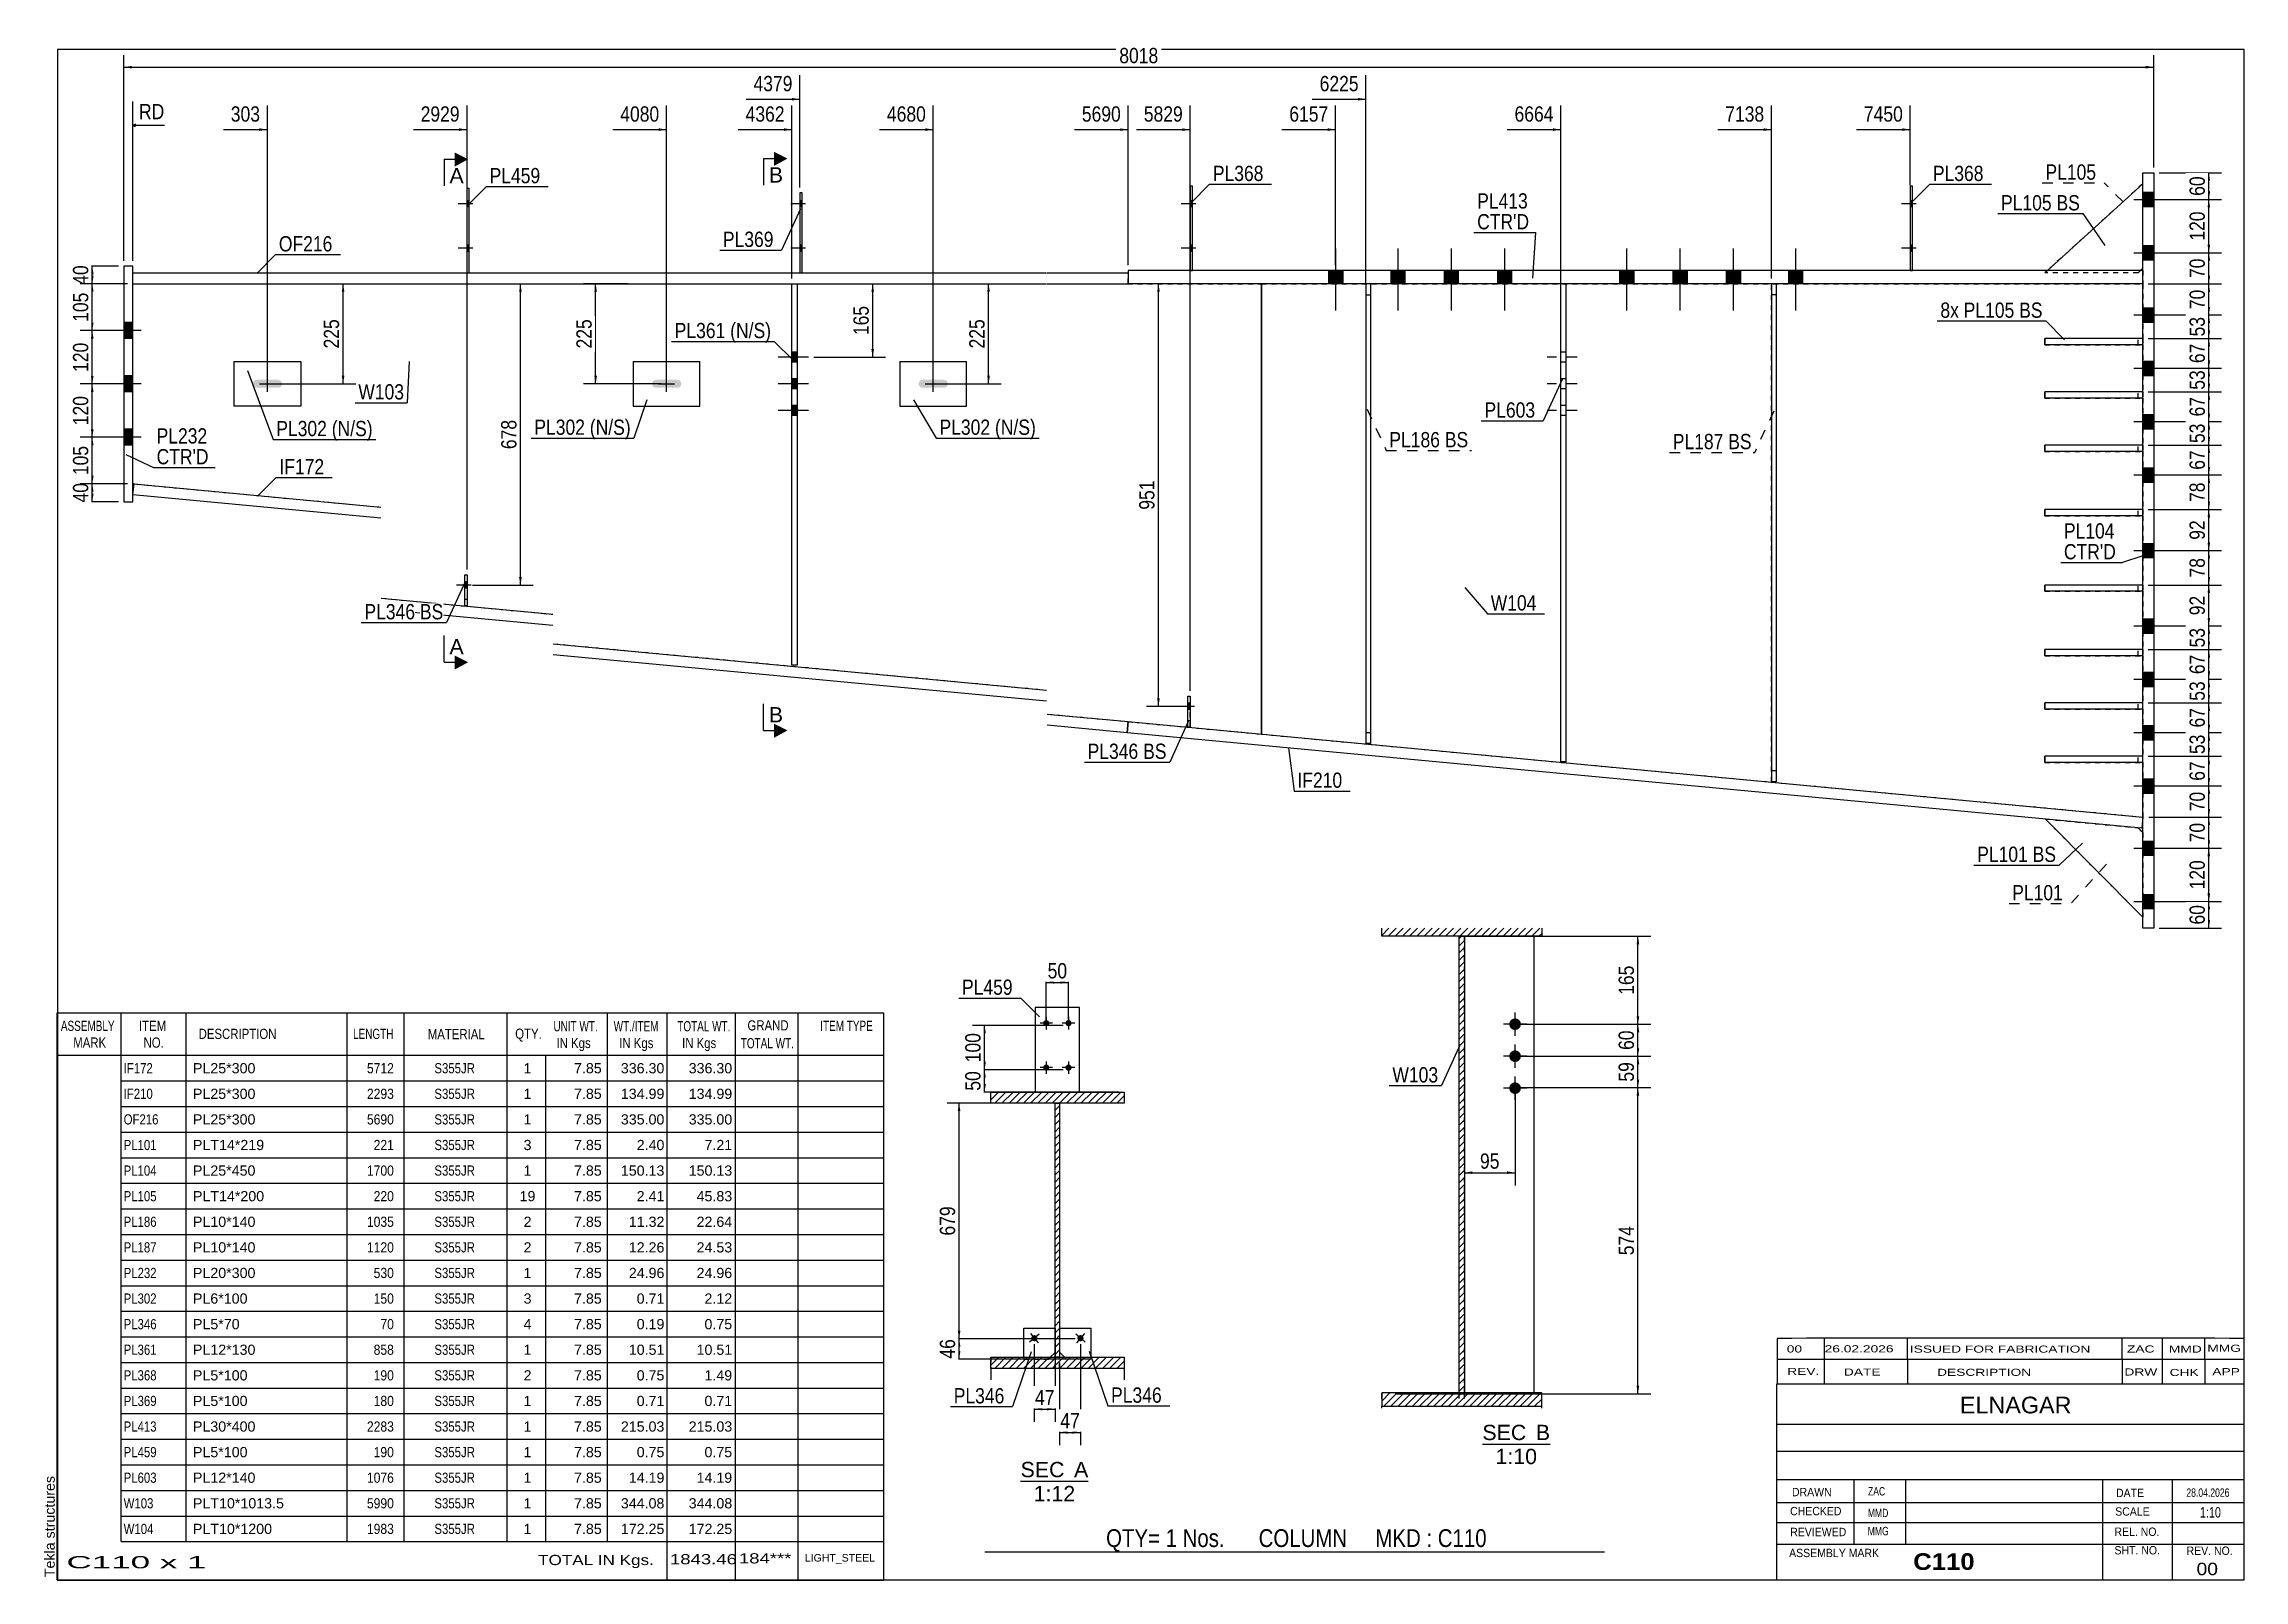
# Model space of a CAD drawing. Header units: millimetres. Extents: x -266 to 146, y -166 to 122.
import ezdxf

# ---------------------------------------------------------------- set-up
doc = ezdxf.new("R2010")
doc.units = ezdxf.units.MM
doc.linetypes.add('DXK_LINE_DOT1', pattern=[1.8814, 0.9407, -0.9407])
doc.linetypes.add('DXK_LINE_DOT2', pattern=[3.9198, 1.9599, -1.9599])
doc.styles.add('Arial', font='ARIAL.TTF', dxfattribs={"height": 0.2})
doc.styles.add('Arial Bold', font='ARIALBD.TTF', dxfattribs={"height": 0.2})
doc.styles.add('Arial Narrow', font='ARIALN.TTF', dxfattribs={"height": 0.2})

# ---------------------------------------------------------------- blocks, each defined once
blk = doc.blocks.new('Unknown-622979467-1210')
at = {"color": 5, "linetype": 'Continuous'}
for p, q in [((146.3, 120.9), (-263.7, 120.9)), ((-263.7, 120.9), (-263.7, -166.1)), ((146.3, -166.1), (146.3, 120.9)), ((-263.7, -166.1), (146.3, -166.1))]:
    blk.add_line(p, q, dxfattribs=at)
at = {"color": 174, "linetype": 'Continuous', "style": 'Arial'}
blk.add_text('Tekla structures', height=1.9102, rotation=90, dxfattribs=at).set_placement((-264.2, -165.6))
blk = doc.blocks.new('Unknown-622979467-12 - 1256')
at = {"color": 1, "linetype": 'Continuous'}
blk.add_line((-83.1, -147.6), (-70.41, -147.6), dxfattribs=at)
at = {"color": 0, "linetype": 'Continuous'}
blk.add_wipeout([(-74.88, -146.85), (-74.88, -143.85), (-83.1, -143.85), (-83.1, -146.85)], dxfattribs=at)
blk.add_wipeout([(-70.41, -146.85), (-70.41, -143.85), (-73.08, -143.85), (-73.08, -146.85)], dxfattribs=at)
blk.add_wipeout([(-72.87, -151.35), (-72.87, -148.35), (-80.65, -148.35), (-80.65, -151.35)], dxfattribs=at)
at = {"color": 136, "linetype": 'Continuous', "style": 'Arial'}
for s, height, p in [('SEC', 2.865, (-83.1, -146.85)), ('A', 2.87, (-73.08, -146.85)), ('1:12', 2.865, (-80.65, -151.35))]:
    blk.add_text(s, height=height, dxfattribs=at).set_placement(p)
blk = doc.blocks.new('Unknown-622979467-13 - 2911')
at = {"color": 1, "linetype": 'Continuous'}
blk.add_line((3.49, -140.64), (16.18, -140.64), dxfattribs=at)
at = {"color": 0, "linetype": 'Continuous'}
blk.add_wipeout([(11.71, -139.89), (11.71, -136.89), (3.49, -136.89), (3.49, -139.89)], dxfattribs=at)
blk.add_wipeout([(16.18, -139.89), (16.18, -136.89), (13.51, -136.89), (13.51, -139.89)], dxfattribs=at)
blk.add_wipeout([(13.73, -144.39), (13.73, -141.39), (5.94, -141.39), (5.94, -144.39)], dxfattribs=at)
at = {"color": 136, "linetype": 'Continuous', "style": 'Arial'}
for s, height, p in [('SEC', 2.865, (3.49, -139.89)), ('B', 2.87, (13.51, -139.89)), ('1:10', 2.865, (5.94, -144.39))]:
    blk.add_text(s, height=height, dxfattribs=at).set_placement(p)
blk = doc.blocks.new('Bolt-622979467-1858 - 1521')
at = {"color": 3, "linetype": 'DXK_LINE_DOT2'}
for p, q in [((-186.9, 21.04), (-187.32, 21.04)), ((-186.23, 20.45), (-187.32, 20.45)), ((-186.9, 19.87), (-187.32, 19.87))]:
    blk.add_line(p, q, dxfattribs=at)
blk = doc.blocks.new('Bolt-622979467-1794 - 1521')
at = {"linetype": 'Continuous'}
for points in [[(127.3, 94.12), (127.3, 91.46), (129.38, 91.46), (129.38, 94.12)], [(127.3, 94.12), (127.3, 91.46), (129.38, 91.46), (129.38, 94.12)], [(127.3, 94.12), (127.3, 91.46), (129.38, 91.46), (129.38, 94.12)], [(127.3, 94.12), (127.3, 91.46), (129.38, 91.46), (129.38, 94.12)], [(127.3, 84.12), (127.3, 81.46), (129.38, 81.46), (129.38, 84.12)], [(127.3, 84.12), (127.3, 81.46), (129.38, 81.46), (129.38, 84.12)], [(127.3, 84.12), (127.3, 81.46), (129.38, 81.46), (129.38, 84.12)], [(127.3, 84.12), (127.3, 81.46), (129.38, 81.46), (129.38, 84.12)], [(127.3, 72.46), (127.3, 69.79), (129.38, 69.79), (129.38, 72.46)], [(127.3, 72.46), (127.3, 69.79), (129.38, 69.79), (129.38, 72.46)], [(127.3, 72.46), (127.3, 69.79), (129.38, 69.79), (129.38, 72.46)], [(127.3, 72.46), (127.3, 69.79), (129.38, 69.79), (129.38, 72.46)], [(127.3, 62.46), (127.3, 59.79), (129.38, 59.79), (129.38, 62.46)], [(127.3, 62.46), (127.3, 59.79), (129.38, 59.79), (129.38, 62.46)], [(127.3, 62.46), (127.3, 59.79), (129.38, 59.79), (129.38, 62.46)], [(127.3, 62.46), (127.3, 59.79), (129.38, 59.79), (129.38, 62.46)], [(127.3, 52.46), (127.3, 49.79), (129.38, 49.79), (129.38, 52.46)], [(127.3, 52.46), (127.3, 49.79), (129.38, 49.79), (129.38, 52.46)], [(127.3, 52.46), (127.3, 49.79), (129.38, 49.79), (129.38, 52.46)], [(127.3, 52.46), (127.3, 49.79), (129.38, 49.79), (129.38, 52.46)], [(127.3, 42.46), (127.3, 39.79), (129.38, 39.79), (129.38, 42.46)], [(127.3, 42.46), (127.3, 39.79), (129.38, 39.79), (129.38, 42.46)], [(127.3, 42.46), (127.3, 39.79), (129.38, 39.79), (129.38, 42.46)], [(127.3, 42.46), (127.3, 39.79), (129.38, 39.79), (129.38, 42.46)], [(127.3, 28.29), (127.3, 25.62), (129.38, 25.62), (129.38, 28.29)], [(127.3, 28.29), (127.3, 25.62), (129.38, 25.62), (129.38, 28.29)], [(127.3, 28.29), (127.3, 25.62), (129.38, 25.62), (129.38, 28.29)], [(127.3, 28.29), (127.3, 25.62), (129.38, 25.62), (129.38, 28.29)], [(127.3, 14.12), (127.3, 11.46), (129.38, 11.46), (129.38, 14.12)], [(127.3, 14.12), (127.3, 11.46), (129.38, 11.46), (129.38, 14.12)], [(127.3, 14.12), (127.3, 11.46), (129.38, 11.46), (129.38, 14.12)], [(127.3, 14.12), (127.3, 11.46), (129.38, 11.46), (129.38, 14.12)], [(127.3, 4.12), (127.3, 1.46), (129.38, 1.46), (129.38, 4.12)], [(127.3, 4.12), (127.3, 1.46), (129.38, 1.46), (129.38, 4.12)], [(127.3, 4.12), (127.3, 1.46), (129.38, 1.46), (129.38, 4.12)], [(127.3, 4.12), (127.3, 1.46), (129.38, 1.46), (129.38, 4.12)], [(127.3, -5.88), (127.3, -8.54), (129.38, -8.54), (129.38, -5.88)], [(127.3, -5.88), (127.3, -8.54), (129.38, -8.54), (129.38, -5.88)], [(127.3, -5.88), (127.3, -8.54), (129.38, -8.54), (129.38, -5.88)], [(127.3, -5.88), (127.3, -8.54), (129.38, -8.54), (129.38, -5.88)], [(127.3, -15.88), (127.3, -18.54), (129.38, -18.54), (129.38, -15.88)], [(127.3, -15.88), (127.3, -18.54), (129.38, -18.54), (129.38, -15.88)], [(127.3, -15.88), (127.3, -18.54), (129.38, -18.54), (129.38, -15.88)], [(127.3, -15.88), (127.3, -18.54), (129.38, -18.54), (129.38, -15.88)], [(127.3, -27.54), (127.3, -30.21), (129.38, -30.21), (129.38, -27.54)], [(127.3, -27.54), (127.3, -30.21), (129.38, -30.21), (129.38, -27.54)], [(127.3, -27.54), (127.3, -30.21), (129.38, -30.21), (129.38, -27.54)], [(127.3, -27.54), (127.3, -30.21), (129.38, -30.21), (129.38, -27.54)], [(127.3, -37.54), (127.3, -40.21), (129.38, -40.21), (129.38, -37.54)], [(127.3, -37.54), (127.3, -40.21), (129.38, -40.21), (129.38, -37.54)], [(127.3, -37.54), (127.3, -40.21), (129.38, -40.21), (129.38, -37.54)], [(127.3, -37.54), (127.3, -40.21), (129.38, -40.21), (129.38, -37.54)]]:
    blk.add_hatch(color=3, dxfattribs=at).paths.add_polyline_path(points)
at = {"color": 3, "linetype": 'Continuous'}
for p, q in [((125.66, 92.79), (135.63, 92.79)), ((125.66, 92.79), (135.63, 92.79)), ((125.66, 92.79), (135.63, 92.79)), ((125.66, 92.79), (135.63, 92.79)), ((127.3, 94.12), (129.38, 94.12)), ((127.3, 94.12), (129.38, 94.12)), ((127.3, 94.12), (129.38, 94.12)), ((127.3, 94.12), (129.38, 94.12)), ((127.3, 91.46), (129.38, 91.46)), ((127.3, 91.46), (129.38, 91.46)), ((127.3, 91.46), (129.38, 91.46)), ((127.3, 91.46), (129.38, 91.46)), ((125.66, 82.79), (135.63, 82.79)), ((125.66, 82.79), (135.63, 82.79)), ((125.66, 82.79), (135.63, 82.79)), ((125.66, 82.79), (135.63, 82.79)), ((127.3, 84.12), (129.38, 84.12)), ((127.3, 84.12), (129.38, 84.12)), ((127.3, 84.12), (129.38, 84.12)), ((127.3, 84.12), (129.38, 84.12)), ((127.3, 81.46), (129.38, 81.46)), ((127.3, 81.46), (129.38, 81.46)), ((127.3, 81.46), (129.38, 81.46)), ((127.3, 81.46), (129.38, 81.46)), ((125.66, 71.12), (135.63, 71.12)), ((125.66, 71.12), (135.63, 71.12)), ((125.66, 71.12), (135.63, 71.12)), ((125.66, 71.12), (135.63, 71.12)), ((127.3, 72.46), (129.38, 72.46)), ((127.3, 72.46), (129.38, 72.46)), ((127.3, 72.46), (129.38, 72.46)), ((127.3, 72.46), (129.38, 72.46)), ((127.3, 69.79), (129.38, 69.79)), ((127.3, 69.79), (129.38, 69.79)), ((127.3, 69.79), (129.38, 69.79)), ((127.3, 69.79), (129.38, 69.79)), ((127.3, 62.46), (129.38, 62.46)), ((127.3, 62.46), (129.38, 62.46)), ((127.3, 62.46), (129.38, 62.46)), ((127.3, 62.46), (129.38, 62.46)), ((125.66, 61.12), (135.63, 61.12)), ((125.66, 61.12), (135.63, 61.12)), ((125.66, 61.12), (135.63, 61.12)), ((125.66, 61.12), (135.63, 61.12)), ((127.3, 59.79), (129.38, 59.79)), ((127.3, 59.79), (129.38, 59.79)), ((127.3, 59.79), (129.38, 59.79)), ((127.3, 59.79), (129.38, 59.79)), ((125.66, 51.12), (135.63, 51.12)), ((125.66, 51.12), (135.63, 51.12)), ((125.66, 51.12), (135.63, 51.12)), ((125.66, 51.12), (135.63, 51.12)), ((127.3, 52.46), (129.38, 52.46)), ((127.3, 52.46), (129.38, 52.46)), ((127.3, 52.46), (129.38, 52.46)), ((127.3, 52.46), (129.38, 52.46)), ((127.3, 49.79), (129.38, 49.79)), ((127.3, 49.79), (129.38, 49.79)), ((127.3, 49.79), (129.38, 49.79)), ((127.3, 49.79), (129.38, 49.79)), ((127.3, 42.46), (129.38, 42.46)), ((127.3, 42.46), (129.38, 42.46)), ((127.3, 42.46), (129.38, 42.46)), ((127.3, 42.46), (129.38, 42.46)), ((125.66, 41.12), (135.63, 41.12)), ((125.66, 41.12), (135.63, 41.12)), ((125.66, 41.12), (135.63, 41.12)), ((125.66, 41.12), (135.63, 41.12)), ((127.3, 39.79), (129.38, 39.79)), ((127.3, 39.79), (129.38, 39.79)), ((127.3, 39.79), (129.38, 39.79)), ((127.3, 39.79), (129.38, 39.79)), ((125.66, 26.96), (135.63, 26.96)), ((125.66, 26.96), (135.63, 26.96)), ((125.66, 26.96), (135.63, 26.96)), ((125.66, 26.96), (135.63, 26.96)), ((127.3, 28.29), (129.38, 28.29)), ((127.3, 28.29), (129.38, 28.29)), ((127.3, 28.29), (129.38, 28.29)), ((127.3, 28.29), (129.38, 28.29)), ((127.3, 25.62), (129.38, 25.62)), ((127.3, 25.62), (129.38, 25.62)), ((127.3, 25.62), (129.38, 25.62)), ((127.3, 25.62), (129.38, 25.62)), ((125.66, 12.79), (135.63, 12.79)), ((125.66, 12.79), (135.63, 12.79)), ((125.66, 12.79), (135.63, 12.79)), ((125.66, 12.79), (135.63, 12.79)), ((127.3, 14.12), (129.38, 14.12)), ((127.3, 14.12), (129.38, 14.12)), ((127.3, 14.12), (129.38, 14.12)), ((127.3, 14.12), (129.38, 14.12)), ((127.3, 11.46), (129.38, 11.46)), ((127.3, 11.46), (129.38, 11.46)), ((127.3, 11.46), (129.38, 11.46)), ((127.3, 11.46), (129.38, 11.46)), ((125.66, 2.79), (135.63, 2.79)), ((125.66, 2.79), (135.63, 2.79)), ((125.66, 2.79), (135.63, 2.79)), ((125.66, 2.79), (135.63, 2.79)), ((127.3, 4.12), (129.38, 4.12)), ((127.3, 4.12), (129.38, 4.12)), ((127.3, 4.12), (129.38, 4.12)), ((127.3, 4.12), (129.38, 4.12)), ((127.3, 1.46), (129.38, 1.46)), ((127.3, 1.46), (129.38, 1.46)), ((127.3, 1.46), (129.38, 1.46)), ((127.3, 1.46), (129.38, 1.46)), ((125.66, -7.21), (135.63, -7.21)), ((125.66, -7.21), (135.63, -7.21)), ((125.66, -7.21), (135.63, -7.21)), ((125.66, -7.21), (135.63, -7.21)), ((127.3, -5.88), (129.38, -5.88)), ((127.3, -5.88), (129.38, -5.88)), ((127.3, -5.88), (129.38, -5.88)), ((127.3, -5.88), (129.38, -5.88)), ((127.3, -8.54), (129.38, -8.54)), ((127.3, -8.54), (129.38, -8.54)), ((127.3, -8.54), (129.38, -8.54)), ((127.3, -8.54), (129.38, -8.54)), ((127.3, -15.88), (129.38, -15.88)), ((127.3, -15.88), (129.38, -15.88)), ((127.3, -15.88), (129.38, -15.88)), ((127.3, -15.88), (129.38, -15.88)), ((125.66, -17.21), (135.63, -17.21)), ((125.66, -17.21), (135.63, -17.21)), ((125.66, -17.21), (135.63, -17.21)), ((125.66, -17.21), (135.63, -17.21)), ((127.3, -18.54), (129.38, -18.54)), ((127.3, -18.54), (129.38, -18.54)), ((127.3, -18.54), (129.38, -18.54)), ((127.3, -18.54), (129.38, -18.54)), ((125.66, -28.88), (135.63, -28.88)), ((125.66, -28.88), (135.63, -28.88)), ((125.66, -28.88), (135.63, -28.88)), ((125.66, -28.88), (135.63, -28.88)), ((127.3, -27.54), (129.38, -27.54)), ((127.3, -27.54), (129.38, -27.54)), ((127.3, -27.54), (129.38, -27.54)), ((127.3, -27.54), (129.38, -27.54)), ((127.3, -30.21), (129.38, -30.21)), ((127.3, -30.21), (129.38, -30.21)), ((127.3, -30.21), (129.38, -30.21)), ((127.3, -30.21), (129.38, -30.21)), ((125.66, -38.88), (135.63, -38.88)), ((125.66, -38.88), (135.63, -38.88)), ((125.66, -38.88), (135.63, -38.88)), ((125.66, -38.88), (135.63, -38.88)), ((127.3, -37.54), (129.38, -37.54)), ((127.3, -37.54), (129.38, -37.54)), ((127.3, -37.54), (129.38, -37.54)), ((127.3, -37.54), (129.38, -37.54)), ((127.3, -40.21), (129.38, -40.21)), ((127.3, -40.21), (129.38, -40.21)), ((127.3, -40.21), (129.38, -40.21)), ((127.3, -40.21), (129.38, -40.21))]:
    blk.add_line(p, q, dxfattribs=at)
blk = doc.blocks.new('Bolt-622979467-1729 - 1521')
at = {"linetype": 'Continuous'}
for points in [[(84.14, 91.37), (84.14, 92.54), (83.72, 92.54), (83.72, 91.37)], [(84.14, 91.37), (84.14, 92.54), (83.72, 92.54), (83.72, 91.37)], [(84.14, 83.04), (84.14, 84.21), (83.72, 84.21), (83.72, 83.04)], [(84.14, 83.04), (84.14, 84.21), (83.72, 84.21), (83.72, 83.04)]]:
    blk.add_hatch(color=3, dxfattribs=at).paths.add_polyline_path(points)
at = {"color": 3, "linetype": 'Continuous'}
for p, q in [((84.8, 91.96), (82.05, 91.96)), ((84.8, 91.96), (82.05, 91.96)), ((84.14, 92.54), (83.72, 92.54)), ((84.14, 92.54), (83.72, 92.54)), ((84.14, 91.37), (83.72, 91.37)), ((84.14, 91.37), (83.72, 91.37)), ((84.8, 83.62), (82.05, 83.62)), ((84.8, 83.62), (82.05, 83.62)), ((84.14, 84.21), (83.72, 84.21)), ((84.14, 84.21), (83.72, 84.21)), ((84.14, 83.04), (83.72, 83.04)), ((84.14, 83.04), (83.72, 83.04))]:
    blk.add_line(p, q, dxfattribs=at)
blk = doc.blocks.new('Bolt-622979467-1859 - 1521')
at = {"linetype": 'Continuous'}
blk.add_hatch(color=3, dxfattribs=at).paths.add_polyline_path([(-96.94, 57.68), (-96.77, 57.92), (-96.72, 58.21), (-96.77, 58.5), (-96.94, 58.74), (-97.18, 58.9), (-97.47, 58.96), (-101.47, 58.96), (-101.75, 58.9), (-102, 58.74), (-102.16, 58.5), (-102.22, 58.21), (-102.16, 57.92), (-102, 57.68), (-101.75, 57.52), (-101.47, 57.46), (-97.47, 57.46), (-97.18, 57.52)])
at = {"color": 3, "linetype": 'Continuous'}
for p, q in [((-100.97, 58.21), (-97.97, 58.21)), ((-99.47, 56.71), (-99.47, 59.71))]:
    blk.add_line(p, q, dxfattribs=at)
blk = doc.blocks.new('Part-622979467-1576 - 1521')
at = {"color": 2, "linetype": 'Continuous'}
for p, q in [((127.3, 95.71), (109.43, 79.46)), ((127.3, 79.87), (126.88, 79.46))]:
    blk.add_line(p, q, dxfattribs=at)
at = {"color": 7, "linetype": 'DXK_LINE_DOT1'}
for p, q in [((127.3, 79.87), (127.3, 95.71)), ((109.43, 79.46), (108.97, 79.04)), ((126.47, 79.04), (108.97, 79.04)), ((126.88, 79.46), (126.47, 79.04))]:
    blk.add_line(p, q, dxfattribs=at)
blk = doc.blocks.new('Part-622979467-1672 - 1521')
at = {"color": 7, "linetype": 'DXK_LINE_DOT1'}
for p, q in [((127.3, 34.62), (108.97, 34.62)), ((108.97, 34.62), (108.97, 33.46)), ((108.97, 33.46), (127.3, 33.46))]:
    blk.add_line(p, q, dxfattribs=at)
blk = doc.blocks.new('Part-622979467-1544 - 1521')
at = {"color": 2, "linetype": 'Continuous'}
for p, q in [((-230.58, 62.37), (-218.08, 62.37)), ((-230.58, 54.04), (-230.58, 62.37)), ((-218.08, 62.37), (-218.08, 54.04)), ((-218.08, 54.04), (-230.58, 54.04))]:
    blk.add_line(p, q, dxfattribs=at)
blk = doc.blocks.new('Bolt-622979467-1862 - 1521')
at = {"linetype": 'Continuous'}
for points in [[(-124.07, 91.37), (-124.07, 92.54), (-124.49, 92.54), (-124.49, 91.37)], [(-124.07, 91.37), (-124.07, 92.54), (-124.49, 92.54), (-124.49, 91.37)], [(-124.07, 83.04), (-124.07, 84.21), (-124.49, 84.21), (-124.49, 83.04)], [(-124.07, 83.04), (-124.07, 84.21), (-124.49, 84.21), (-124.49, 83.04)]]:
    blk.add_hatch(color=3, dxfattribs=at).paths.add_polyline_path(points)
at = {"color": 3, "linetype": 'Continuous'}
for p, q in [((-123.4, 91.96), (-126.15, 91.96)), ((-123.4, 91.96), (-126.15, 91.96)), ((-124.07, 92.54), (-124.49, 92.54)), ((-124.07, 92.54), (-124.49, 92.54)), ((-124.07, 91.37), (-124.49, 91.37)), ((-124.07, 91.37), (-124.49, 91.37)), ((-123.4, 83.62), (-126.15, 83.62)), ((-123.4, 83.62), (-126.15, 83.62)), ((-124.07, 84.21), (-124.49, 84.21)), ((-124.07, 84.21), (-124.49, 84.21)), ((-124.07, 83.04), (-124.49, 83.04)), ((-124.07, 83.04), (-124.49, 83.04))]:
    blk.add_line(p, q, dxfattribs=at)
blk = doc.blocks.new('Part-622979467-1677 - 1521')
at = {"color": 2, "linetype": 'Continuous'}
for p, q in [((108.97, 19.29), (108.97, 20.46)), ((127.3, 20.46), (108.97, 20.46)), ((127.3, 19.29), (108.97, 19.29))]:
    blk.add_line(p, q, dxfattribs=at)
at = {"color": 7, "linetype": 'DXK_LINE_DOT1'}
for p, q in [((126.47, 19.29), (126.47, 20.46)), ((127.3, 20.46), (127.3, 19.29))]:
    blk.add_line(p, q, dxfattribs=at)
blk = doc.blocks.new('Part-622979467-1549 - 1521')
at = {"color": 2, "linetype": 'Continuous'}
for p, q in [((-155.72, 62.37), (-143.22, 62.37)), ((-155.72, 62.37), (-155.72, 54.04)), ((-143.22, 54.04), (-143.22, 62.37)), ((-155.72, 54.04), (-143.22, 54.04))]:
    blk.add_line(p, q, dxfattribs=at)
blk = doc.blocks.new('Part-622979467-1682 - 1521')
at = {"color": 7, "linetype": 'DXK_LINE_DOT1'}
for p, q in [((127.3, 20.46), (108.97, 20.46)), ((108.97, 20.46), (108.97, 19.29)), ((108.97, 19.29), (127.3, 19.29))]:
    blk.add_line(p, q, dxfattribs=at)
blk = doc.blocks.new('Part-622979467-1554 - 1521')
at = {"color": 2, "linetype": 'Continuous'}
for p, q in [((-105.72, 62.37), (-93.22, 62.37)), ((-105.72, 62.37), (-105.72, 54.04)), ((-93.22, 54.04), (-93.22, 62.37)), ((-105.72, 54.04), (-93.22, 54.04))]:
    blk.add_line(p, q, dxfattribs=at)
blk = doc.blocks.new('Part-622979467-1662 - 1521')
at = {"color": 7, "linetype": 'DXK_LINE_DOT1'}
for p, q in [((127.3, 46.71), (108.97, 46.71)), ((108.97, 46.71), (108.97, 45.54)), ((108.97, 45.54), (127.3, 45.54))]:
    blk.add_line(p, q, dxfattribs=at)
blk = doc.blocks.new('Bolt-622979467-1989 - 1521')
at = {"linetype": 'Continuous'}
for points in [[(-251.25, 69.68), (-251.25, 66.68), (-249.58, 66.68), (-249.58, 69.68)], [(-251.25, 69.68), (-251.25, 66.68), (-249.58, 66.68), (-249.58, 69.68)], [(-251.25, 59.68), (-251.25, 56.68), (-249.58, 56.68), (-249.58, 59.68)], [(-251.25, 59.68), (-251.25, 56.68), (-249.58, 56.68), (-249.58, 59.68)], [(-251.25, 49.68), (-251.25, 46.68), (-249.58, 46.68), (-249.58, 49.68)], [(-251.25, 49.68), (-251.25, 46.68), (-249.58, 46.68), (-249.58, 49.68)]]:
    blk.add_hatch(color=3, dxfattribs=at).paths.add_polyline_path(points)
at = {"color": 3, "linetype": 'Continuous'}
for p, q in [((-249.58, 69.68), (-251.25, 69.68)), ((-249.58, 69.68), (-251.25, 69.68)), ((-248, 68.18), (-251.25, 68.18)), ((-248, 68.18), (-251.25, 68.18)), ((-249.58, 66.68), (-251.25, 66.68)), ((-249.58, 66.68), (-251.25, 66.68)), ((-249.58, 59.68), (-251.25, 59.68)), ((-249.58, 59.68), (-251.25, 59.68)), ((-248, 58.18), (-251.25, 58.18)), ((-248, 58.18), (-251.25, 58.18)), ((-249.58, 56.68), (-251.25, 56.68)), ((-249.58, 56.68), (-251.25, 56.68)), ((-249.58, 49.68), (-251.25, 49.68)), ((-249.58, 49.68), (-251.25, 49.68)), ((-248, 48.18), (-251.25, 48.18)), ((-248, 48.18), (-251.25, 48.18)), ((-249.58, 46.68), (-251.25, 46.68)), ((-249.58, 46.68), (-251.25, 46.68))]:
    blk.add_line(p, q, dxfattribs=at)
blk = doc.blocks.new('Bolt-622979467-1861 - 1521')
at = {"linetype": 'Continuous'}
for points in [[(-186.48, 91.37), (-186.48, 92.54), (-186.9, 92.54), (-186.9, 91.37)], [(-186.48, 91.37), (-186.48, 92.54), (-186.9, 92.54), (-186.9, 91.37)], [(-186.48, 83.04), (-186.48, 84.21), (-186.9, 84.21), (-186.9, 83.04)], [(-186.48, 83.04), (-186.48, 84.21), (-186.9, 84.21), (-186.9, 83.04)]]:
    blk.add_hatch(color=3, dxfattribs=at).paths.add_polyline_path(points)
at = {"color": 3, "linetype": 'Continuous'}
for p, q in [((-185.82, 91.96), (-188.57, 91.96)), ((-185.82, 91.96), (-188.57, 91.96)), ((-186.48, 92.54), (-186.9, 92.54)), ((-186.48, 92.54), (-186.9, 92.54)), ((-186.48, 91.37), (-186.9, 91.37)), ((-186.48, 91.37), (-186.9, 91.37)), ((-185.82, 83.62), (-188.57, 83.62)), ((-185.82, 83.62), (-188.57, 83.62)), ((-186.48, 84.21), (-186.9, 84.21)), ((-186.48, 84.21), (-186.9, 84.21)), ((-186.48, 83.04), (-186.9, 83.04)), ((-186.48, 83.04), (-186.9, 83.04))]:
    blk.add_line(p, q, dxfattribs=at)
blk = doc.blocks.new('Part-622979467-1598 - 1521')
at = {"color": 7, "linetype": 'DXK_LINE_DOT1'}
for p, q in [((127.3, 95.71), (109.43, 79.46)), ((126.88, 79.46), (127.3, 79.87))]:
    blk.add_line(p, q, dxfattribs=at)
blk = doc.blocks.new('Part-622979467-1620 - 1521')
at = {"color": 2, "linetype": 'Continuous'}
for p, q in [((108.97, 65.54), (108.97, 66.71)), ((127.3, 66.71), (108.97, 66.71)), ((127.3, 65.54), (108.97, 65.54))]:
    blk.add_line(p, q, dxfattribs=at)
at = {"color": 7, "linetype": 'DXK_LINE_DOT1'}
for p, q in [((126.47, 65.54), (126.47, 66.71)), ((127.3, 66.71), (127.3, 65.54))]:
    blk.add_line(p, q, dxfattribs=at)
blk = doc.blocks.new('Part-622979467-1642 - 1521')
at = {"color": 7, "linetype": 'DXK_LINE_DOT1'}
for p, q in [((127.3, 66.71), (108.97, 66.71)), ((108.97, 66.71), (108.97, 65.54)), ((108.97, 65.54), (127.3, 65.54))]:
    blk.add_line(p, q, dxfattribs=at)
blk = doc.blocks.new('Part-622979467-1647 - 1521')
at = {"color": 2, "linetype": 'Continuous'}
for p, q in [((108.97, 55.54), (108.97, 56.71)), ((127.3, 56.71), (108.97, 56.71)), ((127.3, 55.54), (108.97, 55.54))]:
    blk.add_line(p, q, dxfattribs=at)
at = {"color": 7, "linetype": 'DXK_LINE_DOT1'}
for p, q in [((126.47, 55.54), (126.47, 56.71)), ((127.3, 56.71), (127.3, 55.54))]:
    blk.add_line(p, q, dxfattribs=at)
blk = doc.blocks.new('Part-622979467-1652 - 1521')
at = {"color": 7, "linetype": 'DXK_LINE_DOT1'}
for p, q in [((127.3, 56.71), (108.97, 56.71)), ((108.97, 56.71), (108.97, 55.54)), ((108.97, 55.54), (127.3, 55.54))]:
    blk.add_line(p, q, dxfattribs=at)
blk = doc.blocks.new('Part-622979467-1657 - 1521')
at = {"color": 2, "linetype": 'Continuous'}
for p, q in [((108.97, 45.54), (108.97, 46.71)), ((127.3, 46.71), (108.97, 46.71)), ((127.3, 45.54), (108.97, 45.54))]:
    blk.add_line(p, q, dxfattribs=at)
at = {"color": 7, "linetype": 'DXK_LINE_DOT1'}
for p, q in [((126.47, 45.54), (126.47, 46.71)), ((127.3, 46.71), (127.3, 45.54))]:
    blk.add_line(p, q, dxfattribs=at)
blk = doc.blocks.new('Part-622979467-1988 - 1521')
at = {"color": 2, "linetype": 'Continuous'}
for p, q in [((-249.58, 80.26), (-251.25, 80.26)), ((-251.25, 80.26), (-251.25, 36.1)), ((-249.58, 36.1), (-249.58, 80.26)), ((-251.25, 36.1), (-249.58, 36.1))]:
    blk.add_line(p, q, dxfattribs=at)
blk = doc.blocks.new('Bolt-622979467-1860 - 1521')
at = {"linetype": 'Continuous'}
blk.add_hatch(color=3, dxfattribs=at).paths.add_polyline_path([(-146.94, 57.68), (-146.77, 57.92), (-146.72, 58.21), (-146.77, 58.5), (-146.94, 58.74), (-147.18, 58.9), (-147.47, 58.96), (-151.47, 58.96), (-151.75, 58.9), (-152, 58.74), (-152.16, 58.5), (-152.22, 58.21), (-152.16, 57.92), (-152, 57.68), (-151.75, 57.52), (-151.47, 57.46), (-147.47, 57.46), (-147.18, 57.52)])
at = {"color": 3, "linetype": 'Continuous'}
for p, q in [((-150.97, 58.21), (-147.97, 58.21)), ((-149.47, 56.71), (-149.47, 59.71))]:
    blk.add_line(p, q, dxfattribs=at)
blk = doc.blocks.new('Part-622979467-1667 - 1521')
at = {"color": 2, "linetype": 'Continuous'}
for p, q in [((108.97, 33.46), (108.97, 34.62)), ((127.3, 34.62), (108.97, 34.62)), ((127.3, 33.46), (108.97, 33.46))]:
    blk.add_line(p, q, dxfattribs=at)
at = {"color": 7, "linetype": 'DXK_LINE_DOT1'}
for p, q in [((126.47, 33.46), (126.47, 34.62)), ((127.3, 34.62), (127.3, 33.46))]:
    blk.add_line(p, q, dxfattribs=at)
blk = doc.blocks.new('Part-622979467-1751 - 1521')
at = {"color": 2, "linetype": 'Continuous'}
for p, q in [((-187.32, 16.54), (-187.32, 22.37)), ((-187.32, 22.37), (-186.9, 22.37)), ((-186.9, 22.37), (-186.9, 16.54)), ((-186.9, 16.54), (-187.32, 16.54))]:
    blk.add_line(p, q, dxfattribs=at)
at = {"color": 7, "linetype": 'DXK_LINE_DOT1'}
blk.add_line((-187.32, 17.79), (-186.9, 17.79), dxfattribs=at)
blk = doc.blocks.new('Part-622979467-1687 - 1521')
at = {"color": 2, "linetype": 'Continuous'}
for p, q in [((108.97, 7.21), (108.97, 8.37)), ((127.3, 8.37), (108.97, 8.37)), ((127.3, 7.21), (108.97, 7.21))]:
    blk.add_line(p, q, dxfattribs=at)
at = {"color": 7, "linetype": 'DXK_LINE_DOT1'}
for p, q in [((126.47, 7.21), (126.47, 8.37)), ((127.3, 8.37), (127.3, 7.21))]:
    blk.add_line(p, q, dxfattribs=at)
blk = doc.blocks.new('Part-622979467-1692 - 1521')
at = {"color": 7, "linetype": 'DXK_LINE_DOT1'}
for p, q in [((127.3, 8.37), (108.97, 8.37)), ((108.97, 8.37), (108.97, 7.21)), ((108.97, 7.21), (127.3, 7.21))]:
    blk.add_line(p, q, dxfattribs=at)
blk = doc.blocks.new('Part-622979467-1697 - 1521')
at = {"color": 2, "linetype": 'Continuous'}
for p, q in [((108.97, -2.79), (108.97, -1.63)), ((127.3, -1.63), (108.97, -1.63)), ((127.3, -2.79), (108.97, -2.79))]:
    blk.add_line(p, q, dxfattribs=at)
at = {"color": 7, "linetype": 'DXK_LINE_DOT1'}
for p, q in [((126.47, -2.79), (126.47, -1.63)), ((127.3, -2.79), (127.3, -1.63))]:
    blk.add_line(p, q, dxfattribs=at)
blk = doc.blocks.new('Part-622979467-1702 - 1521')
at = {"color": 7, "linetype": 'DXK_LINE_DOT1'}
for p, q in [((127.3, -1.63), (108.97, -1.63)), ((108.97, -1.63), (108.97, -2.79)), ((108.97, -2.79), (127.3, -2.79))]:
    blk.add_line(p, q, dxfattribs=at)
blk = doc.blocks.new('Bolt-622979467-1855 - 1521')
at = {"linetype": 'Continuous'}
blk.add_hatch(color=3, dxfattribs=at).paths.add_polyline_path([(-51.3, -2.86), (-51.3, -1.7), (-51.71, -1.7), (-51.71, -2.86)])
at = {"color": 3, "linetype": 'Continuous'}
for p, q in [((-50.51, -2.28), (-53.26, -2.28)), ((-51.3, -1.7), (-51.71, -1.7)), ((-51.3, -2.86), (-51.71, -2.86))]:
    blk.add_line(p, q, dxfattribs=at)
blk = doc.blocks.new('Bolt-622979467-1857 - 1521')
at = {"linetype": 'Continuous'}
blk.add_hatch(color=3, dxfattribs=at).paths.add_polyline_path([(-186.9, 19.87), (-186.9, 21.04), (-187.32, 21.04), (-187.32, 19.87)])
at = {"color": 3, "linetype": 'Continuous'}
for p, q in [((-186.9, 21.04), (-187.32, 21.04)), ((-186.11, 20.45), (-188.86, 20.45)), ((-186.9, 19.87), (-187.32, 19.87))]:
    blk.add_line(p, q, dxfattribs=at)
blk = doc.blocks.new('Part-622979467-1722 - 1521')
at = {"color": 7, "linetype": 'DXK_LINE_DOT1'}
for p, q in [((127.3, -11.63), (108.97, -11.63)), ((108.97, -11.63), (108.97, -12.79)), ((126.47, -12.79), (126.47, -11.63)), ((127.3, -12.79), (127.3, -11.63)), ((108.97, -12.79), (127.3, -12.79))]:
    blk.add_line(p, q, dxfattribs=at)
blk = doc.blocks.new('Part-622979467-1727 - 1521')
at = {"color": 2, "linetype": 'Continuous'}
for p, q in [((108.97, -12.79), (108.97, -11.63)), ((127.3, -11.63), (108.97, -11.63)), ((127.3, -12.79), (108.97, -12.79))]:
    blk.add_line(p, q, dxfattribs=at)
blk = doc.blocks.new('Bolt-622979467-1728 - 1521')
at = {"linetype": 'Continuous'}
for points in [[(-50.88, 91.37), (-50.88, 92.54), (-51.3, 92.54), (-51.3, 91.37)], [(-50.88, 91.37), (-50.88, 92.54), (-51.3, 92.54), (-51.3, 91.37)], [(-50.88, 83.04), (-50.88, 84.21), (-51.3, 84.21), (-51.3, 83.04)], [(-50.88, 83.04), (-50.88, 84.21), (-51.3, 84.21), (-51.3, 83.04)]]:
    blk.add_hatch(color=3, dxfattribs=at).paths.add_polyline_path(points)
at = {"color": 3, "linetype": 'Continuous'}
for p, q in [((-50.21, 91.96), (-52.96, 91.96)), ((-50.21, 91.96), (-52.96, 91.96)), ((-50.88, 92.54), (-51.3, 92.54)), ((-50.88, 92.54), (-51.3, 92.54)), ((-50.88, 91.37), (-51.3, 91.37)), ((-50.88, 91.37), (-51.3, 91.37)), ((-50.21, 83.62), (-52.96, 83.62)), ((-50.21, 83.62), (-52.96, 83.62)), ((-50.88, 84.21), (-51.3, 84.21)), ((-50.88, 84.21), (-51.3, 84.21)), ((-50.88, 83.04), (-51.3, 83.04)), ((-50.88, 83.04), (-51.3, 83.04))]:
    blk.add_line(p, q, dxfattribs=at)
blk = doc.blocks.new('Part-622979467-1773 - 1521')
at = {"color": 2, "linetype": 'Continuous'}
for p, q in [((127.3, 79.46), (-62.92, 79.46)), ((-62.92, 79.46), (-62.92, 76.96)), ((127.3, 76.96), (-62.92, 76.96))]:
    blk.add_line(p, q, dxfattribs=at)
at = {"color": 7, "linetype": 'DXK_LINE_DOT1'}
blk.add_line((127.3, 79.46), (127.3, 76.96), dxfattribs=at)
blk = doc.blocks.new('Part-622979467-1778 - 1521')
at = {"color": 2, "linetype": 'Continuous'}
for p, q in [((-124.07, 94.04), (-124.49, 94.04)), ((-124.49, 94.04), (-124.49, 79.04)), ((-124.07, 79.04), (-124.07, 94.04))]:
    blk.add_line(p, q, dxfattribs=at)
at = {"color": 7, "linetype": 'DXK_LINE_DOT1'}
blk.add_line((-124.49, 79.04), (-124.07, 79.04), dxfattribs=at)
blk = doc.blocks.new('Part-622979467-1832 - 1521')
at = {"color": 2, "linetype": 'Continuous'}
for p, q in [((-63.12, -7.22), (-62.92, -5.15)), ((127.11, -25.12), (-63.12, -7.22)), ((-62.92, -5.15), (127.3, -23.04)), ((127.3, -23.04), (127.11, -25.12))]:
    blk.add_line(p, q, dxfattribs=at)
blk = doc.blocks.new('Part-622979467-1783 - 1521')
at = {"color": 2, "linetype": 'Continuous'}
for p, q in [((-50.88, 95.29), (-51.3, 95.29)), ((-51.3, 95.29), (-51.3, 79.46)), ((-50.88, 79.46), (-50.88, 95.29))]:
    blk.add_line(p, q, dxfattribs=at)
at = {"color": 7, "linetype": 'DXK_LINE_DOT1'}
blk.add_line((-51.3, 79.46), (-50.88, 79.46), dxfattribs=at)
blk = doc.blocks.new('Part-622979467-1788 - 1521')
at = {"color": 2, "linetype": 'Continuous'}
for p, q in [((84.14, 95.29), (83.72, 95.29)), ((83.72, 95.29), (83.72, 79.46)), ((84.14, 79.46), (84.14, 95.29))]:
    blk.add_line(p, q, dxfattribs=at)
at = {"color": 7, "linetype": 'DXK_LINE_DOT1'}
blk.add_line((83.72, 79.46), (84.14, 79.46), dxfattribs=at)
blk = doc.blocks.new('Part-622979467-1810 - 1521')
at = {"color": 7, "linetype": 'DXK_LINE_DOT1'}
for p, q in [((-249.58, 76.96), (-203.08, 76.96)), ((-249.58, 39.46), (-249.58, 76.96)), ((-202.98, 76.96), (-170.82, 76.96)), ((-170.72, 76.96), (-78.22, 76.96)), ((-78.12, 76.96), (-37.92, 76.96)), ((-249.33, 39.43), (-203.08, 35.08)), ((-202.98, 18.01), (-170.82, 14.98)), ((-170.72, 9.47), (-78.22, 0.77)), ((-78.12, -3.72), (-37.92, -7.5))]:
    blk.add_line(p, q, dxfattribs=at)
at = {"color": 2, "linetype": 'Continuous'}
for p, q in [((-37.92, -7.5), (-37.92, 76.96)), ((-249.33, 39.43), (-249.58, 39.46))]:
    blk.add_line(p, q, dxfattribs=at)
blk = doc.blocks.new('Part-622979467-1854 - 1521')
at = {"color": 2, "linetype": 'Continuous'}
for p, q in [((-249.53, 37.36), (-249.33, 39.43)), ((-203.08, 32.99), (-249.53, 37.36)), ((-249.33, 39.43), (-203.08, 35.08)), ((-202.98, 18.01), (-170.82, 14.98)), ((-170.82, 12.89), (-202.98, 15.91)), ((-170.72, 9.47), (-78.22, 0.77)), ((-78.22, -1.32), (-170.72, 7.38)), ((-78.12, -3.72), (-62.92, -5.15)), ((-63.12, -7.22), (-78.12, -5.81)), ((-62.92, -5.15), (-63.12, -7.22))]:
    blk.add_line(p, q, dxfattribs=at)
blk = doc.blocks.new('Bolt-622979467-1856 - 1521')
at = {"color": 3, "linetype": 'DXK_LINE_DOT2'}
for p, q in [((-51.3, -1.7), (-51.71, -1.7)), ((-50.63, -2.28), (-51.71, -2.28)), ((-51.3, -2.86), (-51.71, -2.86))]:
    blk.add_line(p, q, dxfattribs=at)
blk = doc.blocks.new('Part-622979467-1937 - 1521')
at = {"color": 2, "linetype": 'Continuous'}
for p, q in [((127.3, 97.79), (129.38, 97.79)), ((127.3, -43.88), (127.3, 97.79)), ((129.38, 97.79), (129.38, -43.88)), ((129.38, -43.88), (127.3, -43.88))]:
    blk.add_line(p, q, dxfattribs=at)
blk = doc.blocks.new('Part-622979467-1959 - 1521')
at = {"color": 7, "linetype": 'DXK_LINE_DOT1'}
for p, q in [((127.3, -41.8), (109.05, -23.42)), ((109.05, -23.42), (126.47, -25.06)), ((126.47, -25.06), (127.3, -25.97)), ((127.3, -25.97), (127.3, -41.8))]:
    blk.add_line(p, q, dxfattribs=at)
blk = doc.blocks.new('Bolt-622979467-1990 - 1521')
at = {"linetype": 'Continuous'}
blk.add_hatch(color=3, dxfattribs=at).paths.add_polyline_path([(-221.8, 57.68), (-221.64, 57.92), (-221.58, 58.21), (-221.64, 58.5), (-221.8, 58.74), (-222.05, 58.9), (-222.33, 58.96), (-226.33, 58.96), (-226.62, 58.9), (-226.86, 58.74), (-227.03, 58.5), (-227.08, 58.21), (-227.03, 57.92), (-226.86, 57.68), (-226.62, 57.52), (-226.33, 57.46), (-222.33, 57.46), (-222.05, 57.52)])
at = {"color": 3, "linetype": 'Continuous'}
for p, q in [((-225.83, 58.21), (-222.83, 58.21)), ((-224.33, 56.71), (-224.33, 59.71))]:
    blk.add_line(p, q, dxfattribs=at)
blk = doc.blocks.new('Part-622979467-1995 - 1521')
at = {"color": 2, "linetype": 'Continuous'}
for p, q in [((-186.9, 79.04), (-186.9, 94.87)), ((-186.9, 94.87), (-186.48, 94.87)), ((-186.48, 79.04), (-186.48, 94.87))]:
    blk.add_line(p, q, dxfattribs=at)
at = {"color": 7, "linetype": 'DXK_LINE_DOT1'}
blk.add_line((-186.9, 79.04), (-186.48, 79.04), dxfattribs=at)
blk = doc.blocks.new('Bolt-622979467-1996 - 1521')
at = {"color": 3, "linetype": 'DXK_LINE_DOT2'}
for p, q in [((21.29, 63.21), (15.62, 63.21)), ((19.21, 64.12), (18.21, 64.12)), ((19.21, 62.29), (18.21, 62.29)), ((21.29, 58.21), (15.62, 58.21)), ((19.21, 59.12), (18.21, 59.12)), ((19.21, 57.29), (18.21, 57.29)), ((19.21, 54.12), (18.21, 54.12)), ((21.29, 53.21), (15.62, 53.21)), ((19.21, 52.29), (18.21, 52.29))]:
    blk.add_line(p, q, dxfattribs=at)
blk = doc.blocks.new('Part-622979467-2018 - 1521')
at = {"color": 7, "linetype": 'DXK_LINE_DOT1'}
for p, q in [((-187.32, 16.54), (-187.32, 22.37)), ((-187.32, 22.37), (-186.9, 22.37)), ((-186.9, 22.37), (-186.9, 16.54)), ((-186.9, 16.54), (-187.32, 16.54))]:
    blk.add_line(p, q, dxfattribs=at)
blk = doc.blocks.new('Part-622979467-2023 - 1521')
at = {"color": 7, "linetype": 'DXK_LINE_DOT1'}
for p, q in [((-51.71, -6.2), (-51.71, -0.36)), ((-51.71, -0.36), (-51.3, -0.36)), ((-51.3, -6.2), (-51.3, -0.36)), ((-51.71, -4.95), (-51.3, -4.95)), ((-51.3, -6.2), (-51.71, -6.2))]:
    blk.add_line(p, q, dxfattribs=at)
blk = doc.blocks.new('Part-622979467-2028 - 1521')
at = {"color": 2, "linetype": 'Continuous'}
for p, q in [((-51.71, -6.2), (-51.71, -0.36)), ((-51.71, -0.36), (-51.3, -0.36)), ((-51.3, -0.36), (-51.3, -6.2)), ((-51.3, -6.2), (-51.71, -6.2))]:
    blk.add_line(p, q, dxfattribs=at)
blk = doc.blocks.new('Part-622979467-2050 - 1521')
at = {"color": 2, "linetype": 'Continuous'}
for p, q in [((-249.58, 76.96), (-249.58, 79.04)), ((-249.58, 79.04), (-203.08, 79.04)), ((-202.98, 79.04), (-170.82, 79.04)), ((-170.72, 79.04), (-78.22, 79.04)), ((-78.12, 79.04), (-62.92, 79.04)), ((-249.58, 76.96), (-203.08, 76.96)), ((-202.98, 76.96), (-170.82, 76.96)), ((-170.72, 76.96), (-78.22, 76.96)), ((-78.12, 76.96), (-62.92, 76.96))]:
    blk.add_line(p, q, dxfattribs=at)
at = {"color": 7, "linetype": 'DXK_LINE_DOT1'}
blk.add_line((-62.92, 76.96), (-62.92, 79.04), dxfattribs=at)
blk = doc.blocks.new('Part-622979467-2072 - 1521')
at = {"color": 2, "linetype": 'Continuous'}
blk.add_line((-37.92, 76.96), (-37.92, -7.5), dxfattribs=at)
at = {"color": 7, "linetype": 'DXK_LINE_DOT1'}
for p, q in [((-37.92, 76.96), (127.3, 76.96)), ((127.3, 76.96), (127.3, 66.71)), ((127.3, 65.54), (127.3, 56.71)), ((127.3, 55.54), (127.3, 46.71)), ((127.3, 45.54), (127.3, 34.62)), ((127.3, 33.46), (127.3, 20.46)), ((127.3, 19.29), (127.3, 8.37)), ((127.3, 7.21), (127.3, -1.63)), ((127.3, -2.79), (127.3, -11.63)), ((-37.92, -7.5), (127.3, -23.04)), ((127.3, -12.79), (127.3, -23.04))]:
    blk.add_line(p, q, dxfattribs=at)
blk = doc.blocks.new('Part-622979467-2094 - 1521')
at = {"color": 2, "linetype": 'Continuous'}
for p, q in [((18.21, -12.7), (18.21, 76.96)), ((19.21, -12.7), (19.21, 76.96)), ((19.21, -12.7), (18.21, -12.7))]:
    blk.add_line(p, q, dxfattribs=at)
blk = doc.blocks.new('Part-622979467-2138 - 1521')
at = {"color": 2, "linetype": 'Continuous'}
for p, q in [((127.3, -41.8), (109.05, -23.42)), ((126.47, -25.06), (127.3, -25.97))]:
    blk.add_line(p, q, dxfattribs=at)
blk = doc.blocks.new('Part-622979467-2143 - 1521')
at = {"color": 2, "linetype": 'Continuous'}
for p, q in [((-18.34, 76.96), (-18.34, -9.26)), ((-17.5, 76.96), (-17.5, -9.26)), ((-17.5, -9.26), (-18.34, -9.26))]:
    blk.add_line(p, q, dxfattribs=at)
at = {"color": 7, "linetype": 'DXK_LINE_DOT1'}
for p, q in [((-18.34, 74.87), (-17.5, 74.87)), ((-18.34, -7.17), (-17.5, -7.17))]:
    blk.add_line(p, q, dxfattribs=at)
blk = doc.blocks.new('Part-622979467-2148 - 1521')
at = {"color": 7, "linetype": 'DXK_LINE_DOT1'}
for p, q in [((-18.34, 76.96), (-18.34, -9.26)), ((-17.5, 76.96), (-17.5, -9.26)), ((-18.34, -9.26), (-17.5, -9.26))]:
    blk.add_line(p, q, dxfattribs=at)
blk = doc.blocks.new('Part-622979467-2153 - 1521')
at = {"color": 7, "linetype": 'DXK_LINE_DOT1'}
for p, q in [((57.72, -16.41), (57.72, 76.96)), ((58.55, 74.87), (57.72, 74.87)), ((58.55, 76.96), (58.55, -16.41)), ((57.72, -14.33), (58.55, -14.33)), ((58.55, -16.41), (57.72, -16.41))]:
    blk.add_line(p, q, dxfattribs=at)
blk = doc.blocks.new('Part-622979467-2158 - 1521')
at = {"color": 2, "linetype": 'Continuous'}
for p, q in [((57.72, 76.96), (57.72, -16.41)), ((58.55, 76.96), (58.55, -16.41)), ((58.55, -16.41), (57.72, -16.41))]:
    blk.add_line(p, q, dxfattribs=at)
blk = doc.blocks.new('Bolt-622979467-2159 - 1521')
at = {"linetype": 'Continuous'}
for points in [[(-22.69, 79.46), (-25.36, 79.46), (-25.36, 76.96), (-22.69, 76.96)], [(-22.69, 79.46), (-25.36, 79.46), (-25.36, 76.96), (-22.69, 76.96)], [(-22.69, 79.46), (-25.36, 79.46), (-25.36, 76.96), (-22.69, 76.96)], [(-22.69, 79.46), (-25.36, 79.46), (-25.36, 76.96), (-22.69, 76.96)], [(-11.03, 79.46), (-13.69, 79.46), (-13.69, 76.96), (-11.03, 76.96)], [(-11.03, 79.46), (-13.69, 79.46), (-13.69, 76.96), (-11.03, 76.96)], [(-11.03, 79.46), (-13.69, 79.46), (-13.69, 76.96), (-11.03, 76.96)], [(-11.03, 79.46), (-13.69, 79.46), (-13.69, 76.96), (-11.03, 76.96)], [(-1.03, 79.46), (-3.69, 79.46), (-3.69, 76.96), (-1.03, 76.96)], [(-1.03, 79.46), (-3.69, 79.46), (-3.69, 76.96), (-1.03, 76.96)], [(-1.03, 79.46), (-3.69, 79.46), (-3.69, 76.96), (-1.03, 76.96)], [(-1.03, 79.46), (-3.69, 79.46), (-3.69, 76.96), (-1.03, 76.96)], [(8.97, 79.46), (6.31, 79.46), (6.31, 76.96), (8.97, 76.96)], [(8.97, 79.46), (6.31, 79.46), (6.31, 76.96), (8.97, 76.96)], [(8.97, 79.46), (6.31, 79.46), (6.31, 76.96), (8.97, 76.96)], [(8.97, 79.46), (6.31, 79.46), (6.31, 76.96), (8.97, 76.96)], [(31.87, 79.46), (29.21, 79.46), (29.21, 76.96), (31.87, 76.96)], [(31.87, 79.46), (29.21, 79.46), (29.21, 76.96), (31.87, 76.96)], [(31.87, 79.46), (29.21, 79.46), (29.21, 76.96), (31.87, 76.96)], [(31.87, 79.46), (29.21, 79.46), (29.21, 76.96), (31.87, 76.96)], [(41.87, 79.46), (39.21, 79.46), (39.21, 76.96), (41.87, 76.96)], [(41.87, 79.46), (39.21, 79.46), (39.21, 76.96), (41.87, 76.96)], [(41.87, 79.46), (39.21, 79.46), (39.21, 76.96), (41.87, 76.96)], [(41.87, 79.46), (39.21, 79.46), (39.21, 76.96), (41.87, 76.96)], [(51.87, 79.46), (49.21, 79.46), (49.21, 76.96), (51.87, 76.96)], [(51.87, 79.46), (49.21, 79.46), (49.21, 76.96), (51.87, 76.96)], [(51.87, 79.46), (49.21, 79.46), (49.21, 76.96), (51.87, 76.96)], [(51.87, 79.46), (49.21, 79.46), (49.21, 76.96), (51.87, 76.96)], [(63.54, 79.46), (60.87, 79.46), (60.87, 76.96), (63.54, 76.96)], [(63.54, 79.46), (60.87, 79.46), (60.87, 76.96), (63.54, 76.96)], [(63.54, 79.46), (60.87, 79.46), (60.87, 76.96), (63.54, 76.96)], [(63.54, 79.46), (60.87, 79.46), (60.87, 76.96), (63.54, 76.96)]]:
    blk.add_hatch(color=3, dxfattribs=at).paths.add_polyline_path(points)
at = {"color": 3, "linetype": 'Continuous'}
for p, q in [((-24.03, 83.6), (-24.03, 71.96)), ((-24.03, 83.6), (-24.03, 71.96)), ((-24.03, 83.6), (-24.03, 71.96)), ((-24.03, 83.6), (-24.03, 71.96)), ((-12.36, 83.6), (-12.36, 71.96)), ((-12.36, 83.6), (-12.36, 71.96)), ((-12.36, 83.6), (-12.36, 71.96)), ((-12.36, 83.6), (-12.36, 71.96)), ((-2.36, 83.6), (-2.36, 71.96)), ((-2.36, 83.6), (-2.36, 71.96)), ((-2.36, 83.6), (-2.36, 71.96)), ((-2.36, 83.6), (-2.36, 71.96)), ((7.64, 83.6), (7.64, 71.96)), ((7.64, 83.6), (7.64, 71.96)), ((7.64, 83.6), (7.64, 71.96)), ((7.64, 83.6), (7.64, 71.96)), ((30.54, 83.6), (30.54, 71.96)), ((30.54, 83.6), (30.54, 71.96)), ((30.54, 83.6), (30.54, 71.96)), ((30.54, 83.6), (30.54, 71.96)), ((40.54, 83.6), (40.54, 71.96)), ((40.54, 83.6), (40.54, 71.96)), ((40.54, 83.6), (40.54, 71.96)), ((40.54, 83.6), (40.54, 71.96)), ((50.54, 83.6), (50.54, 71.96)), ((50.54, 83.6), (50.54, 71.96)), ((50.54, 83.6), (50.54, 71.96)), ((50.54, 83.6), (50.54, 71.96)), ((62.21, 83.6), (62.21, 71.96)), ((62.21, 83.6), (62.21, 71.96)), ((62.21, 83.6), (62.21, 71.96)), ((62.21, 83.6), (62.21, 71.96)), ((-25.36, 79.46), (-25.36, 76.96)), ((-25.36, 79.46), (-25.36, 76.96)), ((-25.36, 79.46), (-25.36, 76.96)), ((-25.36, 79.46), (-25.36, 76.96)), ((-22.69, 79.46), (-22.69, 76.96)), ((-22.69, 79.46), (-22.69, 76.96)), ((-22.69, 79.46), (-22.69, 76.96)), ((-22.69, 79.46), (-22.69, 76.96)), ((-13.69, 79.46), (-13.69, 76.96)), ((-13.69, 79.46), (-13.69, 76.96)), ((-13.69, 79.46), (-13.69, 76.96)), ((-13.69, 79.46), (-13.69, 76.96)), ((-11.03, 79.46), (-11.03, 76.96)), ((-11.03, 79.46), (-11.03, 76.96)), ((-11.03, 79.46), (-11.03, 76.96)), ((-11.03, 79.46), (-11.03, 76.96)), ((-3.69, 79.46), (-3.69, 76.96)), ((-3.69, 79.46), (-3.69, 76.96)), ((-3.69, 79.46), (-3.69, 76.96)), ((-3.69, 79.46), (-3.69, 76.96)), ((-1.03, 79.46), (-1.03, 76.96)), ((-1.03, 79.46), (-1.03, 76.96)), ((-1.03, 79.46), (-1.03, 76.96)), ((-1.03, 79.46), (-1.03, 76.96)), ((6.31, 79.46), (6.31, 76.96)), ((6.31, 79.46), (6.31, 76.96)), ((6.31, 79.46), (6.31, 76.96)), ((6.31, 79.46), (6.31, 76.96)), ((8.97, 79.46), (8.97, 76.96)), ((8.97, 79.46), (8.97, 76.96)), ((8.97, 79.46), (8.97, 76.96)), ((8.97, 79.46), (8.97, 76.96)), ((29.21, 79.46), (29.21, 76.96)), ((29.21, 79.46), (29.21, 76.96)), ((29.21, 79.46), (29.21, 76.96)), ((29.21, 79.46), (29.21, 76.96)), ((31.87, 79.46), (31.87, 76.96)), ((31.87, 79.46), (31.87, 76.96)), ((31.87, 79.46), (31.87, 76.96)), ((31.87, 79.46), (31.87, 76.96)), ((39.21, 79.46), (39.21, 76.96)), ((39.21, 79.46), (39.21, 76.96)), ((39.21, 79.46), (39.21, 76.96)), ((39.21, 79.46), (39.21, 76.96)), ((41.87, 79.46), (41.87, 76.96)), ((41.87, 79.46), (41.87, 76.96)), ((41.87, 79.46), (41.87, 76.96)), ((41.87, 79.46), (41.87, 76.96)), ((49.21, 79.46), (49.21, 76.96)), ((49.21, 79.46), (49.21, 76.96)), ((49.21, 79.46), (49.21, 76.96)), ((49.21, 79.46), (49.21, 76.96)), ((51.87, 79.46), (51.87, 76.96)), ((51.87, 79.46), (51.87, 76.96)), ((51.87, 79.46), (51.87, 76.96)), ((51.87, 79.46), (51.87, 76.96)), ((60.87, 79.46), (60.87, 76.96)), ((60.87, 79.46), (60.87, 76.96)), ((60.87, 79.46), (60.87, 76.96)), ((60.87, 79.46), (60.87, 76.96)), ((63.54, 79.46), (63.54, 76.96)), ((63.54, 79.46), (63.54, 76.96)), ((63.54, 79.46), (63.54, 76.96)), ((63.54, 79.46), (63.54, 76.96))]:
    blk.add_line(p, q, dxfattribs=at)
blk = doc.blocks.new('Part-622979467-2169 - 1521')
at = {"color": 2, "linetype": 'Continuous'}
for p, q in [((-125.98, 5.46), (-125.98, 76.96)), ((-124.98, 76.96), (-124.98, 5.46)), ((-124.98, 5.46), (-125.98, 5.46))]:
    blk.add_line(p, q, dxfattribs=at)
blk = doc.blocks.new('Bolt-622979467-2170 - 1521')
at = {"linetype": 'Continuous'}
for points in [[(-124.98, 62.29), (-124.98, 64.12), (-125.98, 64.12), (-125.98, 62.29)], [(-124.98, 57.29), (-124.98, 59.12), (-125.98, 59.12), (-125.98, 57.29)], [(-124.98, 52.29), (-124.98, 54.12), (-125.98, 54.12), (-125.98, 52.29)]]:
    blk.add_hatch(color=3, dxfattribs=at).paths.add_polyline_path(points)
at = {"color": 3, "linetype": 'Continuous'}
for p, q in [((-122.89, 63.21), (-128.56, 63.21)), ((-124.98, 64.12), (-125.98, 64.12)), ((-124.98, 62.29), (-125.98, 62.29)), ((-122.89, 58.21), (-128.56, 58.21)), ((-124.98, 59.12), (-125.98, 59.12)), ((-124.98, 57.29), (-125.98, 57.29)), ((-124.98, 54.12), (-125.98, 54.12)), ((-122.89, 53.21), (-128.56, 53.21)), ((-124.98, 52.29), (-125.98, 52.29))]:
    blk.add_line(p, q, dxfattribs=at)
blk = doc.blocks.new('Part-622979467-1280 - 1256')
at = {"linetype": 'Continuous'}
h = blk.add_hatch(dxfattribs=at)
h.set_pattern_fill('', scale=0.3, style=0, pattern_type=0)
h.set_pattern_definition([(45, (-63.7005, -76.70145), (-0.67352, 0.67352), [])])
h.paths.add_polyline_path([(-88.7, -76.7), (-63.7, -76.7), (-63.7, -74.62), (-88.7, -74.62)])
at = {"color": 2, "linetype": 'Continuous'}
for p, q in [((-88.7, -76.7), (-88.7, -74.62)), ((-88.7, -74.62), (-63.7, -74.62)), ((-63.7, -76.7), (-88.7, -76.7)), ((-63.7, -74.62), (-63.7, -76.7))]:
    blk.add_line(p, q, dxfattribs=at)
blk = doc.blocks.new('Part-622979467-1282 - 1256')
at = {"linetype": 'Continuous'}
h = blk.add_hatch(dxfattribs=at)
h.set_pattern_fill('', scale=0.3, style=0, pattern_type=0)
h.set_pattern_definition([(45, (-63.7005, -126.4357), (-0.67352, 0.67352), [])])
h.paths.add_polyline_path([(-88.7, -126.44), (-63.7, -126.44), (-63.7, -124.34), (-88.7, -124.34)])
at = {"color": 7, "linetype": 'DXK_LINE_DOT1'}
for p, q in [((-88.7, -124.34), (-88.7, -126.44)), ((-63.7, -124.34), (-63.7, -126.44))]:
    blk.add_line(p, q, dxfattribs=at)
at = {"color": 2, "linetype": 'Continuous'}
for p, q in [((-88.7, -126.44), (-88.7, -124.34)), ((-88.7, -124.34), (-63.7, -124.34)), ((-88.7, -126.44), (-88.7, -128.56)), ((-63.7, -126.44), (-88.7, -126.44)), ((-63.7, -124.34), (-63.7, -126.44)), ((-63.7, -126.44), (-63.7, -128.56))]:
    blk.add_line(p, q, dxfattribs=at)
blk = doc.blocks.new('Bolt-622979467-1334 - 1256')
at = {"linetype": 'Continuous'}
blk.add_hatch(color=3, dxfattribs=at).paths.add_polyline_path([(-71.42, -121.15, -1), (-72.32, -120.41, -1)])
at = {"color": 3, "linetype": 'Continuous'}
for p, q in [((-70.97, -121.52), (-72.77, -120.04)), ((-71.13, -119.88), (-72.61, -121.68))]:
    blk.add_line(p, q, dxfattribs=at)
blk = doc.blocks.new('Part-622979467-1286 - 1256')
at = {"linetype": 'Continuous'}
h = blk.add_hatch(dxfattribs=at)
h.set_pattern_fill('', scale=0.3, style=0, pattern_type=0)
h.set_pattern_definition([(45, (-75.7839, -124.3431), (-0.67352, 0.67352), [])])
h.paths.add_polyline_path([(-76.62, -124.34), (-75.78, -124.34), (-75.78, -76.7), (-76.62, -76.7)])
at = {"color": 2, "linetype": 'Continuous'}
for p, q in [((-76.62, -89.2), (-76.62, -76.7)), ((-76.62, -76.7), (-75.78, -76.7)), ((-75.78, -76.7), (-75.78, -89.2)), ((-76.62, -124.34), (-76.62, -89.3)), ((-75.78, -89.3), (-75.78, -124.34)), ((-75.78, -124.34), (-76.62, -124.34))]:
    blk.add_line(p, q, dxfattribs=at)
at = {"color": 7, "linetype": 'DXK_LINE_DOT1'}
for p, q in [((-76.62, -126.47), (-76.62, -124.34)), ((-75.78, -126.47), (-75.78, -124.34))]:
    blk.add_line(p, q, dxfattribs=at)
blk = doc.blocks.new('Bolt-622979467-1333 - 1256')
at = {"linetype": 'Continuous'}
blk.add_hatch(color=3, dxfattribs=at).paths.add_polyline_path([(-80.08, -120.41, -1), (-80.98, -121.15, -1)])
at = {"color": 3, "linetype": 'Continuous'}
for p, q in [((-79.63, -120.04), (-81.44, -121.52)), ((-81.27, -119.88), (-79.79, -121.68))]:
    blk.add_line(p, q, dxfattribs=at)
blk = doc.blocks.new('Bolt-622979467-1293 - 1256')
at = {"linetype": 'Continuous'}
for points in [[(-77.7, -61.7, -1), (-78.87, -61.7, -1)], [(-73.53, -61.7, -1), (-74.7, -61.7, -1)], [(-77.7, -70.03, -1), (-78.87, -70.03, -1)], [(-73.53, -70.03, -1), (-74.7, -70.03, -1)]]:
    blk.add_hatch(color=3, dxfattribs=at).paths.add_polyline_path(points)
at = {"color": 3, "linetype": 'Continuous'}
for p, q in [((-77.12, -61.7), (-79.45, -61.7)), ((-78.28, -60.53), (-78.28, -62.87)), ((-72.95, -61.7), (-75.28, -61.7)), ((-74.12, -60.53), (-74.12, -62.87)), ((-77.12, -70.03), (-79.45, -70.03)), ((-78.28, -68.87), (-78.28, -71.2)), ((-72.95, -70.03), (-75.28, -70.03)), ((-74.12, -68.87), (-74.12, -71.2))]:
    blk.add_line(p, q, dxfattribs=at)
blk = doc.blocks.new('Part-622979467-1361 - 1256')
at = {"color": 2, "linetype": 'Continuous'}
for p, q in [((-75.76, -123.45), (-75.76, -118.87)), ((-75.76, -118.87), (-69.93, -118.87)), ((-69.93, -118.87), (-69.93, -124.34)), ((-75.76, -123.45), (-74.86, -124.34))]:
    blk.add_line(p, q, dxfattribs=at)
at = {"color": 7, "linetype": 'DXK_LINE_DOT1'}
for p, q in [((-74.86, -124.34), (-74.51, -124.7)), ((-69.93, -124.7), (-74.51, -124.7)), ((-69.93, -124.34), (-69.93, -124.7))]:
    blk.add_line(p, q, dxfattribs=at)
blk = doc.blocks.new('Part-622979467-1366 - 1256')
at = {"color": 2, "linetype": 'Continuous'}
for p, q in [((-82.48, -124.34), (-82.48, -118.87)), ((-82.48, -118.87), (-76.64, -118.87)), ((-76.64, -118.87), (-76.64, -123.45)), ((-76.64, -123.45), (-77.54, -124.34))]:
    blk.add_line(p, q, dxfattribs=at)
at = {"color": 7, "linetype": 'DXK_LINE_DOT1'}
for p, q in [((-82.48, -124.34), (-82.48, -124.7)), ((-82.48, -124.7), (-77.89, -124.7)), ((-77.54, -124.34), (-77.89, -124.7))]:
    blk.add_line(p, q, dxfattribs=at)
blk = doc.blocks.new('Part-622979467-1389 - 1256')
at = {"color": 2, "linetype": 'Continuous'}
for p, q in [((-72.03, -58.78), (-80.37, -58.78)), ((-80.37, -58.78), (-80.37, -74.62)), ((-72.03, -74.62), (-72.03, -58.78))]:
    blk.add_line(p, q, dxfattribs=at)
at = {"color": 7, "linetype": 'DXK_LINE_DOT1'}
blk.add_line((-80.37, -74.62), (-72.03, -74.62), dxfattribs=at)
blk = doc.blocks.new('Part-622979467-2932 - 2911')
at = {"linetype": 'Continuous'}
h = blk.add_hatch(dxfattribs=at)
h.set_pattern_fill('', scale=0.3, style=0, pattern_type=0)
h.set_pattern_definition([(45, (0.1171, -131.0419), (-0.673519, 0.673519), [])])
h.paths.add_polyline_path([(-0.88, -131.04), (0.12, -131.04), (0.12, -45.39), (-0.88, -45.39)])
at = {"color": 2, "linetype": 'Continuous'}
for p, q in [((-0.88, -131.04), (-0.88, -45.39)), ((-0.88, -45.39), (0.12, -45.39)), ((0.12, -45.39), (0.12, -131.04)), ((0.12, -131.04), (-0.88, -131.04))]:
    blk.add_line(p, q, dxfattribs=at)
at = {"color": 7, "linetype": 'DXK_LINE_DOT1'}
for p, q in [((-0.88, -132.09), (-0.88, -131.04)), ((0.12, -132.09), (0.12, -131.04))]:
    blk.add_line(p, q, dxfattribs=at)
blk = doc.blocks.new('Part-622979467-3000 - 2911')
at = {"color": 7, "linetype": 'DXK_LINE_DOT1'}
for p, q in [((0.12, -131.04), (0.12, -45.39)), ((0.12, -45.39), (13.12, -45.39)), ((0.12, -131.19), (13.12, -131.19)), ((13.12, -131.19), (13.12, -131.04))]:
    blk.add_line(p, q, dxfattribs=at)
at = {"color": 2, "linetype": 'Continuous'}
blk.add_line((13.12, -45.39), (13.12, -131.04), dxfattribs=at)
blk = doc.blocks.new('Part-622979467-2991 - 2911')
at = {"linetype": 'Continuous'}
h = blk.add_hatch(dxfattribs=at)
h.set_pattern_fill('', scale=0.3, style=0, pattern_type=0)
h.set_pattern_definition([(45, (14.6171, -133.5529), (-0.67352, 0.67352), [])])
h.paths.add_polyline_path([(-15.38, -133.55), (14.62, -133.55), (14.62, -131.04), (-15.38, -131.04)])
at = {"color": 7, "linetype": 'DXK_LINE_DOT1'}
for p, q in [((-15.38, -132.09), (-15.38, -131.04)), ((14.62, -132.09), (14.62, -131.04))]:
    blk.add_line(p, q, dxfattribs=at)
at = {"color": 2, "linetype": 'Continuous'}
for p, q in [((14.62, -131.04), (-15.38, -131.04)), ((-15.38, -131.04), (-15.38, -133.55)), ((14.62, -133.55), (14.62, -131.04)), ((-15.38, -133.89), (-15.38, -133.55)), ((-15.38, -133.55), (14.62, -133.55)), ((14.62, -133.89), (14.62, -133.55))]:
    blk.add_line(p, q, dxfattribs=at)
blk = doc.blocks.new('Part-622979467-2994 - 2911')
at = {"linetype": 'Continuous'}
h = blk.add_hatch(dxfattribs=at)
h.set_pattern_fill('', scale=0.3, style=0, pattern_type=0)
h.set_pattern_definition([(45, (-15.3829, -43.888), (-0.67352, 0.67352), [])])
h.paths.add_polyline_path([(14.62, -43.89), (-15.38, -43.89), (-15.38, -45.39), (14.62, -45.39)])
at = {"color": 2, "linetype": 'Continuous'}
for p, q in [((-15.38, -45.39), (-15.38, -43.89)), ((14.62, -43.89), (14.62, -45.39)), ((14.62, -45.39), (-15.38, -45.39))]:
    blk.add_line(p, q, dxfattribs=at)
blk = doc.blocks.new('Bolt-622979467-3001 - 2911')
at = {"linetype": 'Continuous'}
for points in [[(9.62, -62.99, -1), (9.62, -60.79, -1)], [(9.62, -68.99, -1), (9.62, -66.79, -1)], [(9.62, -74.99, -1), (9.62, -72.79, -1)]]:
    blk.add_hatch(color=3, dxfattribs=at).paths.add_polyline_path(points)
at = {"color": 3, "linetype": 'Continuous'}
for p, q in [((9.62, -64.09), (9.62, -59.69)), ((11.82, -61.89), (7.42, -61.89)), ((9.62, -70.09), (9.62, -65.69)), ((11.82, -67.89), (7.42, -67.89)), ((11.82, -73.89), (7.42, -73.89)), ((9.62, -76.09), (9.62, -71.69))]:
    blk.add_line(p, q, dxfattribs=at)
blk = doc.blocks.new('StraightDimension-622979467-2749 - 1521')
at = {"linetype": 'Continuous'}
for points in [[(-257.42, 66.68), (-257.17, 68.18), (-256.92, 66.68)], [(-256.92, 59.68), (-257.17, 58.18), (-257.42, 59.68)]]:
    blk.add_hatch(color=7, dxfattribs=at).paths.add_polyline_path(points)
at = {"color": 7, "linetype": 'Continuous'}
for p, q in [((-250.58, 68.18), (-259.42, 68.18)), ((-257.17, 58.18), (-257.17, 68.18)), ((-250.58, 58.18), (-259.42, 58.18))]:
    blk.add_line(p, q, dxfattribs=at)
at = {"color": 0}
blk.add_wipeout([(-257.32, 66.52), (-261.52, 66.52), (-261.52, 59.84), (-257.32, 59.84)], dxfattribs=at)
at = {"color": 3, "style": 'Arial Narrow'}
blk.add_text('120', height=2.863, rotation=90.0002, dxfattribs=at).set_placement((-257.92, 60.44))
blk = doc.blocks.new('StraightDimension-622979467-9930 - 1521')
at = {"linetype": 'Continuous'}
for points in [[(139.45, -24.56), (139.7, -23.06), (139.95, -24.56)], [(139.95, -27.38), (139.7, -28.88), (139.45, -27.38)]]:
    blk.add_hatch(color=7, dxfattribs=at).paths.add_polyline_path(points)
at = {"color": 7, "linetype": 'Continuous'}
for p, q in [((128.44, -23.06), (142.1, -23.06)), ((139.7, -28.88), (139.7, -23.06)), ((128.3, -28.88), (142.1, -28.88))]:
    blk.add_line(p, q, dxfattribs=at)
at = {"color": 0}
blk.add_wipeout([(139.55, -23.54), (135.35, -23.54), (135.35, -28.39), (139.55, -28.39)], dxfattribs=at)
at = {"color": 3, "style": 'Arial Narrow'}
blk.add_text('70', height=2.863, rotation=90.0002, dxfattribs=at).set_placement((138.95, -27.79))
blk = doc.blocks.new('StraightDimension-622979467-2651 - 1521')
at = {"linetype": 'Continuous'}
for points in [[(-210.39, 75.46), (-210.14, 76.96), (-209.89, 75.46)], [(-209.89, 59.71), (-210.14, 58.21), (-210.39, 59.71)]]:
    blk.add_hatch(color=7, dxfattribs=at).paths.add_polyline_path(points)
at = {"color": 7, "linetype": 'Continuous'}
for p, q in [((-223.33, 76.96), (-207.74, 76.96)), ((-210.14, 58.21), (-210.14, 76.96)), ((-223.33, 58.21), (-207.74, 58.21))]:
    blk.add_line(p, q, dxfattribs=at)
at = {"color": 0}
blk.add_wipeout([(-210.29, 70.93), (-214.49, 70.93), (-214.49, 64.24), (-210.29, 64.24)], dxfattribs=at)
at = {"color": 3, "style": 'Arial Narrow'}
blk.add_text('225', height=2.863, rotation=90.0002, dxfattribs=at).set_placement((-210.89, 64.84))
blk = doc.blocks.new('StraightDimension-622979467-9912 - 1521')
at = {"linetype": 'Continuous'}
for points in [[(139.45, 75.46), (139.7, 76.96), (139.95, 75.46)], [(139.95, 72.62), (139.7, 71.12), (139.45, 72.62)]]:
    blk.add_hatch(color=7, dxfattribs=at).paths.add_polyline_path(points)
at = {"color": 7, "linetype": 'Continuous'}
for p, q in [((128.3, 76.96), (142.1, 76.96)), ((139.7, 71.12), (139.7, 76.96)), ((128.3, 71.12), (142.1, 71.12))]:
    blk.add_line(p, q, dxfattribs=at)
at = {"color": 0}
blk.add_wipeout([(139.55, 76.47), (135.35, 76.47), (135.35, 71.61), (139.55, 71.61)], dxfattribs=at)
at = {"color": 3, "style": 'Arial Narrow'}
blk.add_text('70', height=2.863, rotation=90.0002, dxfattribs=at).set_placement((138.95, 72.21))
blk = doc.blocks.new('StraightDimension-622979467-12419 - 1521')
at = {"linetype": 'Continuous'}
blk.add_hatch(color=7, dxfattribs=at).paths.add_polyline_path([(-25.53, 106.13), (-24.03, 105.88), (-25.53, 105.63)])
at = {"color": 7, "linetype": 'Continuous'}
for p, q in [((-24.03, 80.46), (-24.03, 110.38)), ((-34.09, 105.88), (-24.03, 105.88))]:
    blk.add_line(p, q, dxfattribs=at)
at = {"color": 0}
blk.add_wipeout([(-24.8, 106.78), (-24.8, 110.98), (-33.31, 110.98), (-33.31, 106.78)], dxfattribs=at)
at = {"color": 3, "style": 'Arial Narrow'}
blk.add_text('6157', height=2.863, dxfattribs=at).set_placement((-32.71, 107.38))
blk = doc.blocks.new('StraightDimension-622979467-9915 - 1521')
at = {"linetype": 'Continuous'}
for points in [[(139.45, 59.62), (139.7, 61.12), (139.95, 59.62)], [(139.95, 58.21), (139.7, 56.71), (139.45, 58.21)]]:
    blk.add_hatch(color=7, dxfattribs=at).paths.add_polyline_path(points)
at = {"color": 7, "linetype": 'Continuous'}
for p, q in [((128.3, 61.12), (142.1, 61.12)), ((139.7, 56.71), (139.7, 61.12)), ((128.3, 56.71), (142.1, 56.71))]:
    blk.add_line(p, q, dxfattribs=at)
at = {"color": 0}
blk.add_wipeout([(139.55, 61.34), (135.35, 61.34), (135.35, 56.49), (139.55, 56.49)], dxfattribs=at)
at = {"color": 3, "style": 'Arial Narrow'}
blk.add_text('53', height=2.863, rotation=90.0002, dxfattribs=at).set_placement((138.95, 57.09))
blk = doc.blocks.new('StraightDimension-622979467-12420 - 1521')
at = {"linetype": 'Continuous'}
blk.add_hatch(color=7, dxfattribs=at).paths.add_polyline_path([(-52.8, 106.13), (-51.3, 105.88), (-52.8, 105.63)])
at = {"color": 7, "linetype": 'Continuous'}
for p, q in [((-51.3, 0.64), (-51.3, 110.38)), ((-61.36, 105.88), (-51.3, 105.88))]:
    blk.add_line(p, q, dxfattribs=at)
at = {"color": 0}
blk.add_wipeout([(-52.07, 106.78), (-52.07, 110.98), (-60.59, 110.98), (-60.59, 106.78)], dxfattribs=at)
at = {"color": 3, "style": 'Arial Narrow'}
blk.add_text('5829', height=2.863, dxfattribs=at).set_placement((-59.99, 107.38))
blk = doc.blocks.new('StraightDimension-622979467-12423 - 1521')
at = {"linetype": 'Continuous'}
blk.add_hatch(color=7, dxfattribs=at).paths.add_polyline_path([(-125.99, 111.83), (-124.49, 111.58), (-125.99, 111.33)])
at = {"color": 7, "linetype": 'Continuous'}
for p, q in [((-124.49, 95.04), (-124.49, 116.08)), ((-134.55, 111.58), (-124.49, 111.58))]:
    blk.add_line(p, q, dxfattribs=at)
at = {"color": 0}
blk.add_wipeout([(-125.26, 112.48), (-125.26, 116.68), (-133.78, 116.68), (-133.78, 112.48)], dxfattribs=at)
at = {"color": 3, "style": 'Arial Narrow'}
blk.add_text('4379', height=2.863, dxfattribs=at).set_placement((-133.18, 113.08))
blk = doc.blocks.new('StraightDimension-622979467-2182 - 1521')
at = {"linetype": 'Continuous'}
for points in [[(-177.13, 75.46), (-176.88, 76.96), (-176.63, 75.46)], [(-176.63, 21.95), (-176.88, 20.45), (-177.13, 21.95)]]:
    blk.add_hatch(color=7, dxfattribs=at).paths.add_polyline_path(points)
at = {"color": 7, "linetype": 'Continuous'}
for p, q in [((-184.98, 76.96), (-174.48, 76.96)), ((-176.88, 20.45), (-176.88, 76.96)), ((-185.9, 20.45), (-174.48, 20.45))]:
    blk.add_line(p, q, dxfattribs=at)
at = {"color": 0}
blk.add_wipeout([(-177.03, 52.05), (-181.23, 52.05), (-181.23, 45.36), (-177.03, 45.36)], dxfattribs=at)
at = {"color": 3, "style": 'Arial Narrow'}
blk.add_text('678', height=2.863, rotation=90.0002, dxfattribs=at).set_placement((-177.63, 45.96))
blk = doc.blocks.new('StraightDimension-622979467-2192 - 1521')
at = {"linetype": 'Continuous'}
for points in [[(-57.5, 75.46), (-57.25, 76.96), (-57, 75.46)], [(-57, -0.78), (-57.25, -2.28), (-57.5, -0.78)]]:
    blk.add_hatch(color=7, dxfattribs=at).paths.add_polyline_path(points)
at = {"color": 7, "linetype": 'Continuous'}
for p, q in [((-48.09, 76.96), (-59.5, 76.96)), ((-57.25, -2.28), (-57.25, 76.96)), ((-52.3, -2.28), (-59.5, -2.28))]:
    blk.add_line(p, q, dxfattribs=at)
at = {"color": 0}
blk.add_wipeout([(-57.4, 40.68), (-61.6, 40.68), (-61.6, 34), (-57.4, 34)], dxfattribs=at)
at = {"color": 3, "style": 'Arial Narrow'}
blk.add_text('951', height=2.863, rotation=90.0002, dxfattribs=at).set_placement((-58, 34.6))
blk = doc.blocks.new('StraightDimension-622979467-2202 - 1521')
at = {"linetype": 'Continuous'}
for points in [[(-111.08, 75.46), (-110.83, 76.96), (-110.58, 75.46)], [(-110.58, 64.71), (-110.83, 63.21), (-111.08, 64.71)]]:
    blk.add_hatch(color=7, dxfattribs=at).paths.add_polyline_path(points)
at = {"color": 7, "linetype": 'Continuous'}
for p, q in [((-118.62, 76.96), (-108.43, 76.96)), ((-110.83, 63.21), (-110.83, 76.96)), ((-121.89, 63.21), (-108.43, 63.21))]:
    blk.add_line(p, q, dxfattribs=at)
at = {"color": 0}
blk.add_wipeout([(-110.98, 73.43), (-115.18, 73.43), (-115.18, 66.74), (-110.98, 66.74)], dxfattribs=at)
at = {"color": 3, "style": 'Arial Narrow'}
blk.add_text('165', height=2.863, rotation=90.0002, dxfattribs=at).set_placement((-111.58, 67.34))
blk = doc.blocks.new('StraightDimension-622979467-2642 - 1521')
at = {"linetype": 'Continuous'}
for points in [[(-249.75, 117.34), (-251.25, 117.59), (-249.75, 117.84)], [(127.88, 117.84), (129.38, 117.59), (127.88, 117.34)]]:
    blk.add_hatch(color=7, dxfattribs=at).paths.add_polyline_path(points)
at = {"color": 7, "linetype": 'Continuous'}
for p, q in [((-251.25, 81.26), (-251.25, 119.84)), ((129.38, 98.79), (129.38, 119.84)), ((-251.25, 117.59), (129.38, 117.59))]:
    blk.add_line(p, q, dxfattribs=at)
at = {"color": 0}
blk.add_wipeout([(-56.68, 117.74), (-56.68, 121.94), (-65.19, 121.94), (-65.19, 117.74)], dxfattribs=at)
at = {"color": 3, "style": 'Arial Narrow'}
blk.add_text('8018', height=2.863, dxfattribs=at).set_placement((-64.59, 118.34))
blk = doc.blocks.new('StraightDimension-622979467-2680 - 1521')
at = {"linetype": 'Continuous'}
for points in [[(-257.42, 78.76), (-257.17, 80.26), (-256.92, 78.76)], [(-256.92, 78.46), (-257.17, 76.96), (-257.42, 78.46)]]:
    blk.add_hatch(color=7, dxfattribs=at).paths.add_polyline_path(points)
at = {"color": 7, "linetype": 'Continuous'}
for p, q in [((-252.25, 80.26), (-259.42, 80.26)), ((-257.17, 76.96), (-257.17, 80.26)), ((-250.58, 76.96), (-259.42, 76.96))]:
    blk.add_line(p, q, dxfattribs=at)
at = {"color": 0}
blk.add_wipeout([(-257.32, 81.04), (-261.52, 81.04), (-261.52, 76.18), (-257.32, 76.18)], dxfattribs=at)
at = {"color": 3, "style": 'Arial Narrow'}
blk.add_text('40', height=2.863, rotation=90.0002, dxfattribs=at).set_placement((-257.92, 76.78))
blk = doc.blocks.new('StraightDimension-622979467-2689 - 1521')
at = {"linetype": 'Continuous'}
for points in [[(-257.42, 37.96), (-257.17, 39.46), (-256.92, 37.96)], [(-256.92, 37.6), (-257.17, 36.1), (-257.42, 37.6)]]:
    blk.add_hatch(color=7, dxfattribs=at).paths.add_polyline_path(points)
at = {"color": 7, "linetype": 'Continuous'}
for p, q in [((-250.58, 39.46), (-259.42, 39.46)), ((-257.17, 36.1), (-257.17, 39.46)), ((-252.25, 36.1), (-259.42, 36.1))]:
    blk.add_line(p, q, dxfattribs=at)
at = {"color": 0}
blk.add_wipeout([(-257.32, 40.2), (-261.52, 40.2), (-261.52, 35.35), (-257.32, 35.35)], dxfattribs=at)
at = {"color": 3, "style": 'Arial Narrow'}
blk.add_text('40', height=2.863, rotation=90.0002, dxfattribs=at).set_placement((-257.92, 35.95))
blk = doc.blocks.new('StraightDimension-622979467-2699 - 1521')
at = {"linetype": 'Continuous'}
for points in [[(-257.42, 56.68), (-257.17, 58.18), (-256.92, 56.68)], [(-256.92, 49.68), (-257.17, 48.18), (-257.42, 49.68)]]:
    blk.add_hatch(color=7, dxfattribs=at).paths.add_polyline_path(points)
at = {"color": 7, "linetype": 'Continuous'}
for p, q in [((-250.58, 58.18), (-259.42, 58.18)), ((-257.17, 48.18), (-257.17, 58.18)), ((-250.58, 48.18), (-259.42, 48.18))]:
    blk.add_line(p, q, dxfattribs=at)
at = {"color": 0}
blk.add_wipeout([(-257.32, 56.52), (-261.52, 56.52), (-261.52, 49.84), (-257.32, 49.84)], dxfattribs=at)
at = {"color": 3, "style": 'Arial Narrow'}
blk.add_text('120', height=2.863, rotation=90.0002, dxfattribs=at).set_placement((-257.92, 50.44))
blk = doc.blocks.new('StraightDimension-622979467-2716 - 1521')
at = {"linetype": 'Continuous'}
for points in [[(-257.42, 46.68), (-257.17, 48.18), (-256.92, 46.68)], [(-256.92, 40.96), (-257.17, 39.46), (-257.42, 40.96)]]:
    blk.add_hatch(color=7, dxfattribs=at).paths.add_polyline_path(points)
at = {"color": 7, "linetype": 'Continuous'}
for p, q in [((-250.58, 48.18), (-259.42, 48.18)), ((-257.17, 39.46), (-257.17, 48.18)), ((-250.58, 39.46), (-259.42, 39.46))]:
    blk.add_line(p, q, dxfattribs=at)
at = {"color": 0}
blk.add_wipeout([(-257.32, 47.16), (-261.52, 47.16), (-261.52, 40.48), (-257.32, 40.48)], dxfattribs=at)
at = {"color": 3, "style": 'Arial Narrow'}
blk.add_text('105', height=2.863, rotation=90.0002, dxfattribs=at).set_placement((-257.92, 41.08))
blk = doc.blocks.new('StraightDimension-622979467-2733 - 1521')
at = {"linetype": 'Continuous'}
for points in [[(-257.42, 75.46), (-257.17, 76.96), (-256.92, 75.46)], [(-256.92, 69.68), (-257.17, 68.18), (-257.42, 69.68)]]:
    blk.add_hatch(color=7, dxfattribs=at).paths.add_polyline_path(points)
at = {"color": 7, "linetype": 'Continuous'}
for p, q in [((-250.58, 76.96), (-259.42, 76.96)), ((-257.17, 68.18), (-257.17, 76.96)), ((-250.58, 68.18), (-259.42, 68.18))]:
    blk.add_line(p, q, dxfattribs=at)
at = {"color": 0}
blk.add_wipeout([(-257.32, 75.91), (-261.52, 75.91), (-261.52, 69.23), (-257.32, 69.23)], dxfattribs=at)
at = {"color": 3, "style": 'Arial Narrow'}
blk.add_text('105', height=2.863, rotation=90.0002, dxfattribs=at).set_placement((-257.92, 69.83))
blk = doc.blocks.new('StraightDimension-622979467-9909 - 1521')
at = {"linetype": 'Continuous'}
for points in [[(139.45, 96.29), (139.7, 97.79), (139.95, 96.29)], [(139.95, 94.29), (139.7, 92.79), (139.45, 94.29)]]:
    blk.add_hatch(color=7, dxfattribs=at).paths.add_polyline_path(points)
at = {"color": 7, "linetype": 'Continuous'}
for p, q in [((130.38, 97.79), (142.1, 97.79)), ((139.7, 92.79), (139.7, 97.79)), ((128.3, 92.79), (142.1, 92.79))]:
    blk.add_line(p, q, dxfattribs=at)
at = {"color": 0}
blk.add_wipeout([(139.55, 97.72), (135.35, 97.72), (135.35, 92.86), (139.55, 92.86)], dxfattribs=at)
at = {"color": 3, "style": 'Arial Narrow'}
blk.add_text('60', height=2.863, rotation=90.0002, dxfattribs=at).set_placement((138.95, 93.46))
blk = doc.blocks.new('StraightDimension-622979467-9910 - 1521')
at = {"linetype": 'Continuous'}
for points in [[(139.45, 91.29), (139.7, 92.79), (139.95, 91.29)], [(139.95, 84.29), (139.7, 82.79), (139.45, 84.29)]]:
    blk.add_hatch(color=7, dxfattribs=at).paths.add_polyline_path(points)
at = {"color": 7, "linetype": 'Continuous'}
for p, q in [((128.3, 92.79), (142.1, 92.79)), ((139.7, 82.79), (139.7, 92.79)), ((128.3, 82.79), (142.1, 82.79))]:
    blk.add_line(p, q, dxfattribs=at)
at = {"color": 0}
blk.add_wipeout([(139.55, 91.13), (135.35, 91.13), (135.35, 84.45), (139.55, 84.45)], dxfattribs=at)
at = {"color": 3, "style": 'Arial Narrow'}
blk.add_text('120', height=2.863, rotation=90.0002, dxfattribs=at).set_placement((138.95, 85.05))
blk = doc.blocks.new('StraightDimension-622979467-9911 - 1521')
at = {"linetype": 'Continuous'}
for points in [[(139.45, 81.29), (139.7, 82.79), (139.95, 81.29)], [(139.95, 78.46), (139.7, 76.96), (139.45, 78.46)]]:
    blk.add_hatch(color=7, dxfattribs=at).paths.add_polyline_path(points)
at = {"color": 7, "linetype": 'Continuous'}
for p, q in [((128.3, 82.79), (142.1, 82.79)), ((139.7, 76.96), (139.7, 82.79)), ((128.3, 76.96), (142.1, 76.96))]:
    blk.add_line(p, q, dxfattribs=at)
at = {"color": 0}
blk.add_wipeout([(139.55, 82.3), (135.35, 82.3), (135.35, 77.45), (139.55, 77.45)], dxfattribs=at)
at = {"color": 3, "style": 'Arial Narrow'}
blk.add_text('70', height=2.863, rotation=90.0002, dxfattribs=at).set_placement((138.95, 78.05))
blk = doc.blocks.new('StraightDimension-622979467-9913 - 1521')
at = {"linetype": 'Continuous'}
for points in [[(139.45, 69.62), (139.7, 71.12), (139.95, 69.62)], [(139.95, 68.21), (139.7, 66.71), (139.45, 68.21)]]:
    blk.add_hatch(color=7, dxfattribs=at).paths.add_polyline_path(points)
at = {"color": 7, "linetype": 'Continuous'}
for p, q in [((128.3, 71.12), (142.1, 71.12)), ((139.7, 66.71), (139.7, 71.12)), ((128.3, 66.71), (142.1, 66.71))]:
    blk.add_line(p, q, dxfattribs=at)
at = {"color": 0}
blk.add_wipeout([(139.55, 71.34), (135.35, 71.34), (135.35, 66.49), (139.55, 66.49)], dxfattribs=at)
at = {"color": 3, "style": 'Arial Narrow'}
blk.add_text('53', height=2.863, rotation=90.0002, dxfattribs=at).set_placement((138.95, 67.09))
blk = doc.blocks.new('StraightDimension-622979467-9914 - 1521')
at = {"linetype": 'Continuous'}
for points in [[(139.45, 65.21), (139.7, 66.71), (139.95, 65.21)], [(139.95, 62.62), (139.7, 61.12), (139.45, 62.62)]]:
    blk.add_hatch(color=7, dxfattribs=at).paths.add_polyline_path(points)
at = {"color": 7, "linetype": 'Continuous'}
for p, q in [((128.3, 66.71), (142.1, 66.71)), ((139.7, 61.12), (139.7, 66.71)), ((128.3, 61.12), (142.1, 61.12))]:
    blk.add_line(p, q, dxfattribs=at)
at = {"color": 0}
blk.add_wipeout([(139.55, 66.34), (135.35, 66.34), (135.35, 61.49), (139.55, 61.49)], dxfattribs=at)
at = {"color": 3, "style": 'Arial Narrow'}
blk.add_text('67', height=2.863, rotation=90.0002, dxfattribs=at).set_placement((138.95, 62.09))
blk = doc.blocks.new('StraightDimension-622979467-9916 - 1521')
at = {"linetype": 'Continuous'}
for points in [[(139.45, 55.21), (139.7, 56.71), (139.95, 55.21)], [(139.95, 52.62), (139.7, 51.12), (139.45, 52.62)]]:
    blk.add_hatch(color=7, dxfattribs=at).paths.add_polyline_path(points)
at = {"color": 7, "linetype": 'Continuous'}
for p, q in [((128.3, 56.71), (142.1, 56.71)), ((139.7, 51.12), (139.7, 56.71)), ((128.3, 51.12), (142.1, 51.12))]:
    blk.add_line(p, q, dxfattribs=at)
at = {"color": 0}
blk.add_wipeout([(139.55, 56.34), (135.35, 56.34), (135.35, 51.49), (139.55, 51.49)], dxfattribs=at)
at = {"color": 3, "style": 'Arial Narrow'}
blk.add_text('67', height=2.863, rotation=90.0002, dxfattribs=at).set_placement((138.95, 52.09))
blk = doc.blocks.new('StraightDimension-622979467-9917 - 1521')
at = {"linetype": 'Continuous'}
for points in [[(139.45, 49.62), (139.7, 51.12), (139.95, 49.62)], [(139.95, 48.21), (139.7, 46.71), (139.45, 48.21)]]:
    blk.add_hatch(color=7, dxfattribs=at).paths.add_polyline_path(points)
at = {"color": 7, "linetype": 'Continuous'}
for p, q in [((128.3, 51.12), (142.1, 51.12)), ((139.7, 46.71), (139.7, 51.12)), ((128.3, 46.71), (142.1, 46.71))]:
    blk.add_line(p, q, dxfattribs=at)
at = {"color": 0}
blk.add_wipeout([(139.55, 51.34), (135.35, 51.34), (135.35, 46.49), (139.55, 46.49)], dxfattribs=at)
at = {"color": 3, "style": 'Arial Narrow'}
blk.add_text('53', height=2.863, rotation=90.0002, dxfattribs=at).set_placement((138.95, 47.09))
blk = doc.blocks.new('StraightDimension-622979467-9918 - 1521')
at = {"linetype": 'Continuous'}
for points in [[(139.45, 45.21), (139.7, 46.71), (139.95, 45.21)], [(139.95, 42.62), (139.7, 41.12), (139.45, 42.62)]]:
    blk.add_hatch(color=7, dxfattribs=at).paths.add_polyline_path(points)
at = {"color": 7, "linetype": 'Continuous'}
for p, q in [((128.3, 46.71), (142.1, 46.71)), ((139.7, 41.12), (139.7, 46.71)), ((128.3, 41.12), (142.1, 41.12))]:
    blk.add_line(p, q, dxfattribs=at)
at = {"color": 0}
blk.add_wipeout([(139.55, 46.34), (135.35, 46.34), (135.35, 41.49), (139.55, 41.49)], dxfattribs=at)
at = {"color": 3, "style": 'Arial Narrow'}
blk.add_text('67', height=2.863, rotation=90.0002, dxfattribs=at).set_placement((138.95, 42.09))
blk = doc.blocks.new('StraightDimension-622979467-9919 - 1521')
at = {"linetype": 'Continuous'}
for points in [[(139.45, 39.62), (139.7, 41.12), (139.95, 39.62)], [(139.95, 36.12), (139.7, 34.62), (139.45, 36.12)]]:
    blk.add_hatch(color=7, dxfattribs=at).paths.add_polyline_path(points)
at = {"color": 7, "linetype": 'Continuous'}
for p, q in [((128.3, 41.12), (142.1, 41.12)), ((139.7, 34.62), (139.7, 41.12)), ((128.3, 34.62), (142.1, 34.62))]:
    blk.add_line(p, q, dxfattribs=at)
at = {"color": 0}
blk.add_wipeout([(139.55, 40.3), (135.35, 40.3), (135.35, 35.45), (139.55, 35.45)], dxfattribs=at)
at = {"color": 3, "style": 'Arial Narrow'}
blk.add_text('78', height=2.863, rotation=90.0002, dxfattribs=at).set_placement((138.95, 36.05))
blk = doc.blocks.new('StraightDimension-622979467-9920 - 1521')
at = {"linetype": 'Continuous'}
for points in [[(139.45, 33.12), (139.7, 34.62), (139.95, 33.12)], [(139.95, 28.46), (139.7, 26.96), (139.45, 28.46)]]:
    blk.add_hatch(color=7, dxfattribs=at).paths.add_polyline_path(points)
at = {"color": 7, "linetype": 'Continuous'}
for p, q in [((128.3, 34.62), (142.1, 34.62)), ((139.7, 26.96), (139.7, 34.62)), ((128.3, 26.96), (142.1, 26.96))]:
    blk.add_line(p, q, dxfattribs=at)
at = {"color": 0}
blk.add_wipeout([(139.55, 33.22), (135.35, 33.22), (135.35, 28.36), (139.55, 28.36)], dxfattribs=at)
at = {"color": 3, "style": 'Arial Narrow'}
blk.add_text('92', height=2.863, rotation=90.0002, dxfattribs=at).set_placement((138.95, 28.96))
blk = doc.blocks.new('StraightDimension-622979467-9921 - 1521')
at = {"linetype": 'Continuous'}
for points in [[(139.45, 25.46), (139.7, 26.96), (139.95, 25.46)], [(139.95, 21.96), (139.7, 20.46), (139.45, 21.96)]]:
    blk.add_hatch(color=7, dxfattribs=at).paths.add_polyline_path(points)
at = {"color": 7, "linetype": 'Continuous'}
for p, q in [((128.3, 26.96), (142.1, 26.96)), ((139.7, 20.46), (139.7, 26.96)), ((128.3, 20.46), (142.1, 20.46))]:
    blk.add_line(p, q, dxfattribs=at)
at = {"color": 0}
blk.add_wipeout([(139.55, 26.14), (135.35, 26.14), (135.35, 21.28), (139.55, 21.28)], dxfattribs=at)
at = {"color": 3, "style": 'Arial Narrow'}
blk.add_text('78', height=2.863, rotation=90.0002, dxfattribs=at).set_placement((138.95, 21.88))
blk = doc.blocks.new('StraightDimension-622979467-9922 - 1521')
at = {"linetype": 'Continuous'}
for points in [[(139.45, 18.96), (139.7, 20.46), (139.95, 18.96)], [(139.95, 14.29), (139.7, 12.79), (139.45, 14.29)]]:
    blk.add_hatch(color=7, dxfattribs=at).paths.add_polyline_path(points)
at = {"color": 7, "linetype": 'Continuous'}
for p, q in [((128.3, 20.46), (142.1, 20.46)), ((139.7, 12.79), (139.7, 20.46)), ((128.3, 12.79), (142.1, 12.79))]:
    blk.add_line(p, q, dxfattribs=at)
at = {"color": 0}
blk.add_wipeout([(139.55, 19.05), (135.35, 19.05), (135.35, 14.2), (139.55, 14.2)], dxfattribs=at)
at = {"color": 3, "style": 'Arial Narrow'}
blk.add_text('92', height=2.863, rotation=90.0002, dxfattribs=at).set_placement((138.95, 14.8))
blk = doc.blocks.new('StraightDimension-622979467-9923 - 1521')
at = {"linetype": 'Continuous'}
for points in [[(139.45, 11.29), (139.7, 12.79), (139.95, 11.29)], [(139.95, 9.87), (139.7, 8.37), (139.45, 9.87)]]:
    blk.add_hatch(color=7, dxfattribs=at).paths.add_polyline_path(points)
at = {"color": 7, "linetype": 'Continuous'}
for p, q in [((128.3, 12.79), (142.1, 12.79)), ((139.7, 8.37), (139.7, 12.79)), ((128.3, 8.37), (142.1, 8.37))]:
    blk.add_line(p, q, dxfattribs=at)
at = {"color": 0}
blk.add_wipeout([(139.55, 13.01), (135.35, 13.01), (135.35, 8.15), (139.55, 8.15)], dxfattribs=at)
at = {"color": 3, "style": 'Arial Narrow'}
blk.add_text('53', height=2.863, rotation=90.0002, dxfattribs=at).set_placement((138.95, 8.76))
blk = doc.blocks.new('StraightDimension-622979467-9924 - 1521')
at = {"linetype": 'Continuous'}
for points in [[(139.45, 6.87), (139.7, 8.37), (139.95, 6.87)], [(139.95, 4.29), (139.7, 2.79), (139.45, 4.29)]]:
    blk.add_hatch(color=7, dxfattribs=at).paths.add_polyline_path(points)
at = {"color": 7, "linetype": 'Continuous'}
for p, q in [((128.3, 8.37), (142.1, 8.37)), ((139.7, 2.79), (139.7, 8.37)), ((128.3, 2.79), (142.1, 2.79))]:
    blk.add_line(p, q, dxfattribs=at)
at = {"color": 0}
blk.add_wipeout([(139.55, 8.01), (135.35, 8.01), (135.35, 3.15), (139.55, 3.15)], dxfattribs=at)
at = {"color": 3, "style": 'Arial Narrow'}
blk.add_text('67', height=2.863, rotation=90.0002, dxfattribs=at).set_placement((138.95, 3.76))
blk = doc.blocks.new('StraightDimension-622979467-9925 - 1521')
at = {"linetype": 'Continuous'}
for points in [[(139.45, 1.29), (139.7, 2.79), (139.95, 1.29)], [(139.95, -0.13), (139.7, -1.63), (139.45, -0.13)]]:
    blk.add_hatch(color=7, dxfattribs=at).paths.add_polyline_path(points)
at = {"color": 7, "linetype": 'Continuous'}
for p, q in [((128.3, 2.79), (142.1, 2.79)), ((139.7, -1.63), (139.7, 2.79)), ((128.3, -1.63), (142.1, -1.63))]:
    blk.add_line(p, q, dxfattribs=at)
at = {"color": 0}
blk.add_wipeout([(139.55, 3.01), (135.35, 3.01), (135.35, -1.85), (139.55, -1.85)], dxfattribs=at)
at = {"color": 3, "style": 'Arial Narrow'}
blk.add_text('53', height=2.863, rotation=90.0002, dxfattribs=at).set_placement((138.95, -1.24))
blk = doc.blocks.new('StraightDimension-622979467-9926 - 1521')
at = {"linetype": 'Continuous'}
for points in [[(139.45, -3.13), (139.7, -1.63), (139.95, -3.13)], [(139.95, -5.71), (139.7, -7.21), (139.45, -5.71)]]:
    blk.add_hatch(color=7, dxfattribs=at).paths.add_polyline_path(points)
at = {"color": 7, "linetype": 'Continuous'}
for p, q in [((128.3, -1.63), (142.1, -1.63)), ((139.7, -7.21), (139.7, -1.63)), ((128.3, -7.21), (142.1, -7.21))]:
    blk.add_line(p, q, dxfattribs=at)
at = {"color": 0}
blk.add_wipeout([(139.55, -1.99), (135.35, -1.99), (135.35, -6.85), (139.55, -6.85)], dxfattribs=at)
at = {"color": 3, "style": 'Arial Narrow'}
blk.add_text('67', height=2.863, rotation=90.0002, dxfattribs=at).set_placement((138.95, -6.24))
blk = doc.blocks.new('StraightDimension-622979467-9927 - 1521')
at = {"linetype": 'Continuous'}
for points in [[(139.45, -8.71), (139.7, -7.21), (139.95, -8.71)], [(139.95, -10.13), (139.7, -11.63), (139.45, -10.13)]]:
    blk.add_hatch(color=7, dxfattribs=at).paths.add_polyline_path(points)
at = {"color": 7, "linetype": 'Continuous'}
for p, q in [((128.3, -7.21), (142.1, -7.21)), ((139.7, -11.63), (139.7, -7.21)), ((128.3, -11.63), (142.1, -11.63))]:
    blk.add_line(p, q, dxfattribs=at)
at = {"color": 0}
blk.add_wipeout([(139.55, -6.99), (135.35, -6.99), (135.35, -11.85), (139.55, -11.85)], dxfattribs=at)
at = {"color": 3, "style": 'Arial Narrow'}
blk.add_text('53', height=2.863, rotation=90.0002, dxfattribs=at).set_placement((138.95, -11.24))
blk = doc.blocks.new('StraightDimension-622979467-9928 - 1521')
at = {"linetype": 'Continuous'}
for points in [[(139.45, -13.13), (139.7, -11.63), (139.95, -13.13)], [(139.95, -15.71), (139.7, -17.21), (139.45, -15.71)]]:
    blk.add_hatch(color=7, dxfattribs=at).paths.add_polyline_path(points)
at = {"color": 7, "linetype": 'Continuous'}
for p, q in [((128.3, -11.63), (142.1, -11.63)), ((139.7, -17.21), (139.7, -11.63)), ((128.22, -17.21), (142.1, -17.21))]:
    blk.add_line(p, q, dxfattribs=at)
at = {"color": 0}
blk.add_wipeout([(139.55, -11.99), (135.35, -11.99), (135.35, -16.85), (139.55, -16.85)], dxfattribs=at)
at = {"color": 3, "style": 'Arial Narrow'}
blk.add_text('67', height=2.863, rotation=90.0002, dxfattribs=at).set_placement((138.95, -16.24))
blk = doc.blocks.new('StraightDimension-622979467-9929 - 1521')
at = {"linetype": 'Continuous'}
for points in [[(139.45, -18.71), (139.7, -17.21), (139.95, -18.71)], [(139.95, -21.56), (139.7, -23.06), (139.45, -21.56)]]:
    blk.add_hatch(color=7, dxfattribs=at).paths.add_polyline_path(points)
at = {"color": 7, "linetype": 'Continuous'}
for p, q in [((128.22, -17.21), (142.1, -17.21)), ((139.7, -23.06), (139.7, -17.21)), ((128.44, -23.06), (142.1, -23.06))]:
    blk.add_line(p, q, dxfattribs=at)
at = {"color": 0}
blk.add_wipeout([(139.55, -17.7), (135.35, -17.7), (135.35, -22.56), (139.55, -22.56)], dxfattribs=at)
at = {"color": 3, "style": 'Arial Narrow'}
blk.add_text('70', height=2.863, rotation=90.0002, dxfattribs=at).set_placement((138.95, -21.96))
blk = doc.blocks.new('StraightDimension-622979467-9931 - 1521')
at = {"linetype": 'Continuous'}
for points in [[(139.45, -30.38), (139.7, -28.88), (139.95, -30.38)], [(139.95, -37.38), (139.7, -38.88), (139.45, -37.38)]]:
    blk.add_hatch(color=7, dxfattribs=at).paths.add_polyline_path(points)
at = {"color": 7, "linetype": 'Continuous'}
for p, q in [((128.3, -28.88), (142.1, -28.88)), ((139.7, -38.88), (139.7, -28.88)), ((130.38, -38.88), (142.1, -38.88))]:
    blk.add_line(p, q, dxfattribs=at)
at = {"color": 0}
blk.add_wipeout([(139.55, -30.53), (135.35, -30.53), (135.35, -37.22), (139.55, -37.22)], dxfattribs=at)
at = {"color": 3, "style": 'Arial Narrow'}
blk.add_text('120', height=2.863, rotation=90.0002, dxfattribs=at).set_placement((138.95, -36.62))
blk = doc.blocks.new('StraightDimension-622979467-9932 - 1521')
at = {"linetype": 'Continuous'}
for points in [[(139.45, -40.38), (139.7, -38.88), (139.95, -40.38)], [(139.95, -42.38), (139.7, -43.88), (139.45, -42.38)]]:
    blk.add_hatch(color=7, dxfattribs=at).paths.add_polyline_path(points)
at = {"color": 7, "linetype": 'Continuous'}
for p, q in [((130.38, -38.88), (142.1, -38.88)), ((139.7, -43.88), (139.7, -38.88)), ((130.38, -43.88), (142.1, -43.88))]:
    blk.add_line(p, q, dxfattribs=at)
at = {"color": 0}
blk.add_wipeout([(139.55, -38.95), (135.35, -38.95), (135.35, -43.8), (139.55, -43.8)], dxfattribs=at)
at = {"color": 3, "style": 'Arial Narrow'}
blk.add_text('60', height=2.863, rotation=90.0002, dxfattribs=at).set_placement((138.95, -43.2))
blk = doc.blocks.new('StraightDimension-622979467-12415 - 1521')
at = {"linetype": 'Continuous'}
blk.add_hatch(color=7, dxfattribs=at).paths.add_polyline_path([(82.22, 106.13), (83.72, 105.88), (82.22, 105.63)])
at = {"color": 7, "linetype": 'Continuous'}
for p, q in [((83.72, 95.45), (83.72, 110.38)), ((73.66, 105.88), (83.72, 105.88))]:
    blk.add_line(p, q, dxfattribs=at)
at = {"color": 0}
blk.add_wipeout([(82.94, 106.78), (82.94, 110.98), (74.43, 110.98), (74.43, 106.78)], dxfattribs=at)
at = {"color": 3, "style": 'Arial Narrow'}
blk.add_text('7450', height=2.863, dxfattribs=at).set_placement((75.03, 107.38))
blk = doc.blocks.new('StraightDimension-622979467-12416 - 1521')
at = {"linetype": 'Continuous'}
blk.add_hatch(color=7, dxfattribs=at).paths.add_polyline_path([(56.22, 106.13), (57.72, 105.88), (56.22, 105.63)])
at = {"color": 7, "linetype": 'Continuous'}
for p, q in [((57.72, 77.96), (57.72, 110.38)), ((47.66, 105.88), (57.72, 105.88))]:
    blk.add_line(p, q, dxfattribs=at)
at = {"color": 0}
blk.add_wipeout([(56.94, 106.78), (56.94, 110.98), (48.43, 110.98), (48.43, 106.78)], dxfattribs=at)
at = {"color": 3, "style": 'Arial Narrow'}
blk.add_text('7138', height=2.863, dxfattribs=at).set_placement((49.03, 107.38))
blk = doc.blocks.new('StraightDimension-622979467-12417 - 1521')
at = {"linetype": 'Continuous'}
blk.add_hatch(color=7, dxfattribs=at).paths.add_polyline_path([(16.71, 106.13), (18.21, 105.88), (16.71, 105.63)])
at = {"color": 7, "linetype": 'Continuous'}
for p, q in [((18.21, 73.15), (18.21, 110.38)), ((8.14, 105.88), (18.21, 105.88))]:
    blk.add_line(p, q, dxfattribs=at)
at = {"color": 0}
blk.add_wipeout([(17.43, 106.78), (17.43, 110.98), (8.92, 110.98), (8.92, 106.78)], dxfattribs=at)
at = {"color": 3, "style": 'Arial Narrow'}
blk.add_text('6664', height=2.863, dxfattribs=at).set_placement((9.52, 107.38))
blk = doc.blocks.new('StraightDimension-622979467-12418 - 1521')
at = {"linetype": 'Continuous'}
blk.add_hatch(color=7, dxfattribs=at).paths.add_polyline_path([(-19.84, 111.83), (-18.34, 111.58), (-19.84, 111.33)])
at = {"color": 7, "linetype": 'Continuous'}
for p, q in [((-18.34, 77.17), (-18.34, 116.08)), ((-28.4, 111.58), (-18.34, 111.58))]:
    blk.add_line(p, q, dxfattribs=at)
at = {"color": 0}
blk.add_wipeout([(-19.11, 112.48), (-19.11, 116.68), (-27.62, 116.68), (-27.62, 112.48)], dxfattribs=at)
at = {"color": 3, "style": 'Arial Narrow'}
blk.add_text('6225', height=2.863, dxfattribs=at).set_placement((-27.02, 113.08))
blk = doc.blocks.new('StraightDimension-622979467-12421 - 1521')
at = {"linetype": 'Continuous'}
blk.add_hatch(color=7, dxfattribs=at).paths.add_polyline_path([(-64.42, 106.13), (-62.92, 105.88), (-64.42, 105.63)])
at = {"color": 7, "linetype": 'Continuous'}
for p, q in [((-62.92, 80.46), (-62.92, 110.38)), ((-72.98, 105.88), (-62.92, 105.88))]:
    blk.add_line(p, q, dxfattribs=at)
at = {"color": 0}
blk.add_wipeout([(-63.7, 106.78), (-63.7, 110.98), (-72.21, 110.98), (-72.21, 106.78)], dxfattribs=at)
at = {"color": 3, "style": 'Arial Narrow'}
blk.add_text('5690', height=2.863, dxfattribs=at).set_placement((-71.61, 107.38))
blk = doc.blocks.new('StraightDimension-622979467-12422 - 1521')
at = {"linetype": 'Continuous'}
blk.add_hatch(color=7, dxfattribs=at).paths.add_polyline_path([(-100.97, 106.13), (-99.47, 105.88), (-100.97, 105.63)])
at = {"color": 7, "linetype": 'Continuous'}
for p, q in [((-99.47, 59.21), (-99.47, 110.38)), ((-109.53, 105.88), (-99.47, 105.88))]:
    blk.add_line(p, q, dxfattribs=at)
at = {"color": 0}
blk.add_wipeout([(-100.24, 106.78), (-100.24, 110.98), (-108.76, 110.98), (-108.76, 106.78)], dxfattribs=at)
at = {"color": 3, "style": 'Arial Narrow'}
blk.add_text('4680', height=2.863, dxfattribs=at).set_placement((-108.16, 107.38))
blk = doc.blocks.new('StraightDimension-622979467-12424 - 1521')
at = {"linetype": 'Continuous'}
blk.add_hatch(color=7, dxfattribs=at).paths.add_polyline_path([(-127.48, 106.13), (-125.98, 105.88), (-127.48, 105.63)])
at = {"color": 7, "linetype": 'Continuous'}
for p, q in [((-125.98, 77.96), (-125.98, 110.38)), ((-136.04, 105.88), (-125.98, 105.88))]:
    blk.add_line(p, q, dxfattribs=at)
at = {"color": 0}
blk.add_wipeout([(-126.75, 106.78), (-126.75, 110.98), (-135.26, 110.98), (-135.26, 106.78)], dxfattribs=at)
at = {"color": 3, "style": 'Arial Narrow'}
blk.add_text('4362', height=2.863, dxfattribs=at).set_placement((-134.66, 107.38))
blk = doc.blocks.new('StraightDimension-622979467-12425 - 1521')
at = {"linetype": 'Continuous'}
blk.add_hatch(color=7, dxfattribs=at).paths.add_polyline_path([(-150.97, 106.13), (-149.47, 105.88), (-150.97, 105.63)])
at = {"color": 7, "linetype": 'Continuous'}
for p, q in [((-149.47, 59.21), (-149.47, 110.38)), ((-159.53, 105.88), (-149.47, 105.88))]:
    blk.add_line(p, q, dxfattribs=at)
at = {"color": 0}
blk.add_wipeout([(-150.24, 106.78), (-150.24, 110.98), (-158.76, 110.98), (-158.76, 106.78)], dxfattribs=at)
at = {"color": 3, "style": 'Arial Narrow'}
blk.add_text('4080', height=2.863, dxfattribs=at).set_placement((-158.16, 107.38))
blk = doc.blocks.new('StraightDimension-622979467-12426 - 1521')
at = {"linetype": 'Continuous'}
blk.add_hatch(color=7, dxfattribs=at).paths.add_polyline_path([(-188.4, 106.13), (-186.9, 105.88), (-188.4, 105.63)])
at = {"color": 7, "linetype": 'Continuous'}
for p, q in [((-186.9, 23.37), (-186.9, 110.38)), ((-196.96, 105.88), (-186.9, 105.88))]:
    blk.add_line(p, q, dxfattribs=at)
at = {"color": 0}
blk.add_wipeout([(-187.68, 106.78), (-187.68, 110.98), (-196.19, 110.98), (-196.19, 106.78)], dxfattribs=at)
at = {"color": 3, "style": 'Arial Narrow'}
blk.add_text('2929', height=2.863, dxfattribs=at).set_placement((-195.59, 107.38))
blk = doc.blocks.new('StraightDimension-622979467-12427 - 1521')
at = {"linetype": 'Continuous'}
blk.add_hatch(color=7, dxfattribs=at).paths.add_polyline_path([(-225.83, 106.13), (-224.33, 105.88), (-225.83, 105.63)])
at = {"color": 7, "linetype": 'Continuous'}
for p, q in [((-224.33, 59.21), (-224.33, 110.38)), ((-232.57, 105.88), (-224.33, 105.88))]:
    blk.add_line(p, q, dxfattribs=at)
at = {"color": 0, "linetype": 'Continuous'}
blk.add_wipeout([(-243.05, 107.23), (-243.05, 111.43), (-249, 111.43), (-249, 107.23)], dxfattribs=at)
at = {"color": 7, "linetype": 'Continuous'}
for p, q in [((-249.58, 81.26), (-249.58, 111.13)), ((-249.08, 106.88), (-249.58, 106.63)), ((-249.08, 106.38), (-249.58, 106.63)), ((-243.65, 106.63), (-249.58, 106.63))]:
    blk.add_line(p, q, dxfattribs=at)
at = {"color": 3, "linetype": 'Continuous', "style": 'Arial Narrow'}
blk.add_text('RD', height=2.863, dxfattribs=at).set_placement((-248.4, 107.83))
at = {"color": 0}
blk.add_wipeout([(-225.11, 106.78), (-225.11, 110.98), (-231.79, 110.98), (-231.79, 106.78)], dxfattribs=at)
at = {"color": 3, "style": 'Arial Narrow'}
blk.add_text('303', height=2.863, dxfattribs=at).set_placement((-231.19, 107.38))
blk = doc.blocks.new('StraightDimension-622979467-12627 - 1521')
at = {"linetype": 'Continuous'}
for points in [[(-89.36, 75.46), (-89.11, 76.96), (-88.86, 75.46)], [(-88.86, 59.71), (-89.11, 58.21), (-89.36, 59.71)]]:
    blk.add_hatch(color=7, dxfattribs=at).paths.add_polyline_path(points)
at = {"color": 7, "linetype": 'Continuous'}
for p, q in [((-91.59, 76.96), (-86.71, 76.96)), ((-89.11, 58.21), (-89.11, 76.96)), ((-98.47, 58.21), (-86.71, 58.21))]:
    blk.add_line(p, q, dxfattribs=at)
at = {"color": 0}
blk.add_wipeout([(-89.26, 70.93), (-93.46, 70.93), (-93.46, 64.24), (-89.26, 64.24)], dxfattribs=at)
at = {"color": 3, "style": 'Arial Narrow'}
blk.add_text('225', height=2.863, rotation=90.0002, dxfattribs=at).set_placement((-89.86, 64.84))
blk = doc.blocks.new('StraightDimension-622979467-12659 - 1521')
at = {"linetype": 'Continuous'}
for points in [[(-163.03, 75.46), (-162.78, 76.96), (-162.53, 75.46)], [(-162.53, 59.71), (-162.78, 58.21), (-163.03, 59.71)]]:
    blk.add_hatch(color=7, dxfattribs=at).paths.add_polyline_path(points)
at = {"color": 7, "linetype": 'Continuous'}
for p, q in [((-156.7, 76.96), (-165.03, 76.96)), ((-162.78, 58.21), (-162.78, 76.96)), ((-150.47, 58.21), (-165.03, 58.21))]:
    blk.add_line(p, q, dxfattribs=at)
at = {"color": 0}
blk.add_wipeout([(-162.93, 70.93), (-167.13, 70.93), (-167.13, 64.24), (-162.93, 64.24)], dxfattribs=at)
at = {"color": 3, "style": 'Arial Narrow'}
blk.add_text('225', height=2.863, rotation=90.0002, dxfattribs=at).set_placement((-163.53, 64.84))
blk = doc.blocks.new('StraightDimension-622979467-1472 - 1256')
at = {"linetype": 'Continuous'}
for points in [[(-76.78, -54.3), (-78.28, -54.05), (-76.78, -53.8)], [(-75.62, -53.8), (-74.12, -54.05), (-75.62, -54.3)]]:
    blk.add_hatch(color=7, dxfattribs=at).paths.add_polyline_path(points)
at = {"color": 7, "linetype": 'Continuous'}
for p, q in [((-78.28, -61.12), (-78.28, -51.8)), ((-74.12, -61.12), (-74.12, -51.8)), ((-78.28, -54.05), (-74.12, -54.05))]:
    blk.add_line(p, q, dxfattribs=at)
at = {"color": 0}
blk.add_wipeout([(-73.77, -53.9), (-73.77, -49.7), (-78.63, -49.7), (-78.63, -53.9)], dxfattribs=at)
at = {"color": 3, "style": 'Arial Narrow'}
blk.add_text('50', height=2.863, dxfattribs=at).set_placement((-78.03, -53.3))
blk = doc.blocks.new('StraightDimension-622979467-1484 - 1256')
at = {"linetype": 'Continuous'}
for points in [[(-90.11, -63.62), (-89.86, -62.12), (-89.61, -63.62)], [(-89.61, -68.95), (-89.86, -70.45), (-90.11, -68.95)]]:
    blk.add_hatch(color=7, dxfattribs=at).paths.add_polyline_path(points)
at = {"color": 7, "linetype": 'Continuous'}
for p, q in [((-75.12, -62.12), (-92.11, -62.12)), ((-89.86, -70.45), (-89.86, -62.12)), ((-75.12, -70.45), (-92.11, -70.45))]:
    blk.add_line(p, q, dxfattribs=at)
at = {"color": 0}
blk.add_wipeout([(-90.01, -62.94), (-94.21, -62.94), (-94.21, -69.63), (-90.01, -69.63)], dxfattribs=at)
at = {"color": 3, "style": 'Arial Narrow'}
blk.add_text('100', height=2.863, rotation=90.0002, dxfattribs=at).set_placement((-90.61, -69.03))
blk = doc.blocks.new('StraightDimension-622979467-1425 - 1256')
at = {"linetype": 'Continuous'}
for points in [[(-79.03, -134.33), (-80.53, -134.08), (-79.03, -133.83)], [(-78.12, -133.83), (-76.62, -134.08), (-78.12, -134.33)]]:
    blk.add_hatch(color=7, dxfattribs=at).paths.add_polyline_path(points)
at = {"color": 7, "linetype": 'Continuous'}
for p, q in [((-80.53, -121.87), (-80.53, -136.48)), ((-76.62, -123.53), (-76.62, -136.48)), ((-80.53, -134.08), (-76.62, -134.08))]:
    blk.add_line(p, q, dxfattribs=at)
at = {"color": 0}
blk.add_wipeout([(-76.15, -133.93), (-76.15, -129.73), (-81, -129.73), (-81, -133.93)], dxfattribs=at)
at = {"color": 3, "style": 'Arial Narrow'}
blk.add_text('47', height=2.863, dxfattribs=at).set_placement((-80.4, -133.33))
blk = doc.blocks.new('StraightDimension-622979467-1494 - 1256')
at = {"linetype": 'Continuous'}
for points in [[(-90.11, -71.95), (-89.86, -70.45), (-89.61, -71.95)], [(-89.61, -73.12), (-89.86, -74.62), (-90.11, -73.12)]]:
    blk.add_hatch(color=7, dxfattribs=at).paths.add_polyline_path(points)
at = {"color": 7, "linetype": 'Continuous'}
for p, q in [((-75.12, -70.45), (-92.11, -70.45)), ((-89.86, -74.62), (-89.86, -70.45)), ((-64.7, -74.62), (-92.11, -74.62))]:
    blk.add_line(p, q, dxfattribs=at)
at = {"color": 0}
blk.add_wipeout([(-90.01, -70.11), (-94.21, -70.11), (-94.21, -74.96), (-90.01, -74.96)], dxfattribs=at)
at = {"color": 3, "style": 'Arial Narrow'}
blk.add_text('50', height=2.863, rotation=90.0002, dxfattribs=at).set_placement((-90.61, -74.36))
blk = doc.blocks.new('StraightDimension-622979467-1455 - 1256')
at = {"linetype": 'Continuous'}
for points in [[(-94.88, -78.2), (-94.63, -76.7), (-94.38, -78.2)], [(-94.38, -119.37), (-94.63, -120.87), (-94.88, -119.37)]]:
    blk.add_hatch(color=7, dxfattribs=at).paths.add_polyline_path(points)
at = {"color": 7, "linetype": 'Continuous'}
for p, q in [((-64.7, -76.7), (-96.88, -76.7)), ((-94.63, -120.87), (-94.63, -76.7)), ((-72.87, -120.87), (-96.88, -120.87))]:
    blk.add_line(p, q, dxfattribs=at)
at = {"color": 0}
blk.add_wipeout([(-94.78, -95.44), (-98.98, -95.44), (-98.98, -102.13), (-94.78, -102.13)], dxfattribs=at)
at = {"color": 3, "style": 'Arial Narrow'}
blk.add_text('679', height=2.863, rotation=90.0002, dxfattribs=at).set_placement((-95.38, -101.53))
blk = doc.blocks.new('StraightDimension-622979467-1464 - 1256')
at = {"linetype": 'Continuous'}
for points in [[(-94.88, -122.37), (-94.63, -120.87), (-94.38, -122.37)], [(-94.38, -123.2), (-94.63, -124.7), (-94.88, -123.2)]]:
    blk.add_hatch(color=7, dxfattribs=at).paths.add_polyline_path(points)
at = {"color": 7, "linetype": 'Continuous'}
for p, q in [((-72.87, -120.87), (-96.88, -120.87)), ((-94.63, -124.7), (-94.63, -120.87)), ((-70.93, -124.7), (-96.88, -124.7))]:
    blk.add_line(p, q, dxfattribs=at)
at = {"color": 0}
blk.add_wipeout([(-94.78, -120.36), (-98.98, -120.36), (-98.98, -125.21), (-94.78, -125.21)], dxfattribs=at)
at = {"color": 3, "style": 'Arial Narrow'}
blk.add_text('46', height=2.863, rotation=90.0002, dxfattribs=at).set_placement((-95.38, -124.61))
blk = doc.blocks.new('StraightDimension-622979467-1505 - 1256')
at = {"linetype": 'Continuous'}
for points in [[(-74.28, -138.7), (-75.78, -138.45), (-74.28, -138.2)], [(-73.37, -138.2), (-71.87, -138.45), (-73.37, -138.7)]]:
    blk.add_hatch(color=7, dxfattribs=at).paths.add_polyline_path(points)
at = {"color": 7, "linetype": 'Continuous'}
for p, q in [((-71.87, -121.87), (-71.87, -140.85)), ((-75.78, -125.34), (-75.78, -140.85)), ((-75.78, -138.45), (-71.87, -138.45))]:
    blk.add_line(p, q, dxfattribs=at)
at = {"color": 0}
blk.add_wipeout([(-71.4, -138.3), (-71.4, -134.1), (-76.25, -134.1), (-76.25, -138.3)], dxfattribs=at)
at = {"color": 3, "style": 'Arial Narrow'}
blk.add_text('47', height=2.863, dxfattribs=at).set_placement((-75.65, -137.7))
blk = doc.blocks.new('StraightDimension-622979467-12874 - 2911')
at = {"linetype": 'Continuous'}
for points in [[(32.4, -75.28), (32.65, -73.78), (32.9, -75.28)], [(32.9, -129.69), (32.65, -131.19), (32.4, -129.69)]]:
    blk.add_hatch(color=7, dxfattribs=at).paths.add_polyline_path(points)
at = {"color": 7, "linetype": 'Continuous'}
for p, q in [((10.62, -73.78), (35.05, -73.78)), ((32.65, -131.19), (32.65, -73.78)), ((-12.88, -131.19), (35.05, -131.19))]:
    blk.add_line(p, q, dxfattribs=at)
at = {"color": 0}
blk.add_wipeout([(32.5, -99.14), (28.3, -99.14), (28.3, -105.82), (32.5, -105.82)], dxfattribs=at)
at = {"color": 3, "style": 'Arial Narrow'}
blk.add_text('574', height=2.863, rotation=90.0002, dxfattribs=at).set_placement((31.9, -105.22))
blk = doc.blocks.new('StraightDimension-622979467-4256 - 2911')
at = {"linetype": 'Continuous'}
for points in [[(1.62, -89.99), (0.12, -89.74), (1.62, -89.49)], [(8.12, -89.49), (9.62, -89.74), (8.12, -89.99)]]:
    blk.add_hatch(color=7, dxfattribs=at).paths.add_polyline_path(points)
at = {"color": 7, "linetype": 'Continuous'}
for p, q in [((0.12, -74.89), (0.12, -92.14)), ((9.62, -74.89), (9.62, -92.14)), ((0.12, -89.74), (9.62, -89.74))]:
    blk.add_line(p, q, dxfattribs=at)
at = {"color": 0}
blk.add_wipeout([(7.3, -89.59), (7.3, -85.39), (2.44, -85.39), (2.44, -89.59)], dxfattribs=at)
at = {"color": 3, "style": 'Arial Narrow'}
blk.add_text('95', height=2.863, dxfattribs=at).set_placement((3.04, -88.99))
blk = doc.blocks.new('StraightDimension-622979467-12871 - 2911')
at = {"linetype": 'Continuous'}
for points in [[(32.4, -46.89), (32.65, -45.39), (32.9, -46.89)], [(32.9, -60.39), (32.65, -61.89), (32.4, -60.39)]]:
    blk.add_hatch(color=7, dxfattribs=at).paths.add_polyline_path(points)
at = {"color": 7, "linetype": 'Continuous'}
for p, q in [((0.12, -45.39), (35.05, -45.39)), ((32.65, -61.89), (32.65, -45.39)), ((10.62, -61.89), (35.05, -61.89))]:
    blk.add_line(p, q, dxfattribs=at)
at = {"color": 0}
blk.add_wipeout([(32.5, -50.3), (28.3, -50.3), (28.3, -56.98), (32.5, -56.98)], dxfattribs=at)
at = {"color": 3, "style": 'Arial Narrow'}
blk.add_text('165', height=2.863, rotation=90.0002, dxfattribs=at).set_placement((31.9, -56.38))
blk = doc.blocks.new('StraightDimension-622979467-12872 - 2911')
at = {"linetype": 'Continuous'}
for points in [[(32.4, -63.39), (32.65, -61.89), (32.9, -63.39)], [(32.9, -66.39), (32.65, -67.89), (32.4, -66.39)]]:
    blk.add_hatch(color=7, dxfattribs=at).paths.add_polyline_path(points)
at = {"color": 7, "linetype": 'Continuous'}
for p, q in [((10.62, -61.89), (35.05, -61.89)), ((32.65, -67.89), (32.65, -61.89)), ((10.62, -67.89), (35.05, -67.89))]:
    blk.add_line(p, q, dxfattribs=at)
at = {"color": 0}
blk.add_wipeout([(32.5, -62.46), (28.3, -62.46), (28.3, -67.32), (32.5, -67.32)], dxfattribs=at)
at = {"color": 3, "style": 'Arial Narrow'}
blk.add_text('60', height=2.863, rotation=90.0002, dxfattribs=at).set_placement((31.9, -66.72))
blk = doc.blocks.new('StraightDimension-622979467-12873 - 2911')
at = {"linetype": 'Continuous'}
for points in [[(32.4, -69.39), (32.65, -67.89), (32.9, -69.39)], [(32.9, -72.28), (32.65, -73.78), (32.4, -72.28)]]:
    blk.add_hatch(color=7, dxfattribs=at).paths.add_polyline_path(points)
at = {"color": 7, "linetype": 'Continuous'}
for p, q in [((10.62, -67.89), (35.05, -67.89)), ((32.65, -73.78), (32.65, -67.89)), ((10.62, -73.78), (35.05, -73.78))]:
    blk.add_line(p, q, dxfattribs=at)
at = {"color": 0}
blk.add_wipeout([(32.5, -68.4), (28.3, -68.4), (28.3, -73.26), (32.5, -73.26)], dxfattribs=at)
at = {"color": 3, "style": 'Arial Narrow'}
blk.add_text('59', height=2.863, rotation=90.0002, dxfattribs=at).set_placement((31.9, -72.66))
blk = doc.blocks.new('CBS_BOM-622979467-12911')
at = {"color": 7, "linetype": 'Continuous'}
for p, q in [((-263.73, -67.73), (-263.73, -59.73)), ((-263.73, -59.73), (-108.81, -59.73)), ((-251.73, -67.73), (-251.73, -59.73)), ((-239.54, -67.73), (-239.54, -59.73)), ((-209.38, -67.73), (-209.38, -59.73)), ((-198.7, -67.73), (-198.7, -59.73)), ((-179.38, -67.73), (-179.38, -59.73)), ((-160.58, -67.73), (-160.58, -59.73)), ((-149.37, -67.73), (-149.37, -59.73)), ((-136.58, -67.73), (-136.58, -59.73)), ((-124.83, -67.73), (-124.83, -59.73)), ((-108.81, -59.74), (-108.82, -67.72)), ((-263.73, -67.73), (-108.81, -67.73)), ((-263.73, -72.53), (-263.73, -67.73)), ((-251.73, -72.53), (-251.73, -67.73)), ((-239.54, -72.53), (-239.54, -67.73)), ((-209.38, -72.53), (-209.38, -67.73)), ((-198.7, -72.53), (-198.7, -67.73)), ((-179.38, -72.53), (-179.38, -67.73)), ((-172.12, -72.53), (-172.12, -67.73)), ((-160.58, -72.53), (-160.58, -67.73)), ((-149.37, -72.53), (-149.37, -67.73)), ((-136.58, -72.53), (-136.58, -67.73)), ((-124.82, -72.53), (-124.82, -67.73)), ((-108.81, -67.74), (-108.81, -72.53)), ((-263.73, -77.33), (-263.73, -72.53)), ((-251.73, -72.53), (-108.81, -72.53)), ((-251.73, -77.33), (-251.73, -72.53)), ((-239.54, -77.33), (-239.54, -72.53)), ((-209.38, -77.33), (-209.38, -72.53)), ((-198.7, -77.33), (-198.7, -72.53)), ((-179.38, -77.33), (-179.38, -72.53)), ((-172.12, -77.33), (-172.12, -72.53)), ((-160.58, -77.33), (-160.58, -72.53)), ((-149.37, -77.33), (-149.37, -72.53)), ((-136.58, -77.33), (-136.58, -72.53)), ((-124.82, -77.33), (-124.82, -72.53)), ((-108.81, -72.54), (-108.81, -77.33)), ((-263.73, -82.13), (-263.73, -77.33)), ((-251.73, -77.33), (-108.81, -77.33)), ((-251.73, -82.13), (-251.73, -77.33)), ((-239.54, -82.13), (-239.54, -77.33)), ((-209.38, -82.13), (-209.38, -77.33)), ((-198.7, -82.13), (-198.7, -77.33)), ((-179.38, -82.13), (-179.38, -77.33)), ((-172.12, -82.13), (-172.12, -77.33)), ((-160.58, -82.13), (-160.58, -77.33)), ((-149.37, -82.13), (-149.37, -77.33)), ((-136.58, -82.13), (-136.58, -77.33)), ((-124.82, -82.13), (-124.82, -77.33)), ((-108.81, -77.34), (-108.81, -82.13)), ((-263.73, -86.93), (-263.73, -82.13)), ((-251.73, -82.13), (-108.81, -82.13)), ((-251.73, -86.93), (-251.73, -82.13)), ((-239.54, -86.93), (-239.54, -82.13)), ((-209.38, -86.93), (-209.38, -82.13)), ((-198.7, -86.93), (-198.7, -82.13)), ((-179.38, -86.93), (-179.38, -82.13)), ((-172.12, -86.93), (-172.12, -82.13)), ((-160.58, -86.93), (-160.58, -82.13)), ((-149.37, -86.93), (-149.37, -82.13)), ((-136.58, -86.93), (-136.58, -82.13)), ((-124.82, -86.93), (-124.82, -82.13)), ((-108.81, -82.14), (-108.81, -86.93)), ((-263.73, -91.73), (-263.73, -86.93)), ((-251.73, -86.93), (-108.81, -86.93)), ((-251.73, -91.73), (-251.73, -86.93)), ((-239.54, -91.73), (-239.54, -86.93)), ((-209.38, -91.73), (-209.38, -86.93)), ((-198.7, -91.73), (-198.7, -86.93)), ((-179.38, -91.73), (-179.38, -86.93)), ((-172.12, -91.73), (-172.12, -86.93)), ((-160.58, -91.73), (-160.58, -86.93)), ((-149.37, -91.73), (-149.37, -86.93)), ((-136.58, -91.73), (-136.58, -86.93)), ((-124.82, -91.73), (-124.82, -86.93)), ((-108.81, -86.94), (-108.81, -91.73)), ((-263.73, -96.53), (-263.73, -91.73)), ((-251.73, -91.73), (-108.81, -91.73)), ((-251.73, -96.53), (-251.73, -91.73)), ((-239.54, -96.53), (-239.54, -91.73)), ((-209.38, -96.53), (-209.38, -91.73)), ((-198.7, -96.53), (-198.7, -91.73)), ((-179.38, -96.53), (-179.38, -91.73)), ((-172.12, -96.53), (-172.12, -91.73)), ((-160.58, -96.53), (-160.58, -91.73)), ((-149.37, -96.53), (-149.37, -91.73)), ((-136.58, -96.53), (-136.58, -91.73)), ((-124.82, -96.53), (-124.82, -91.73)), ((-108.81, -91.74), (-108.81, -96.53)), ((-263.73, -101.33), (-263.73, -96.53)), ((-251.73, -96.53), (-108.81, -96.53)), ((-251.73, -101.33), (-251.73, -96.53)), ((-239.54, -101.33), (-239.54, -96.53)), ((-209.38, -101.33), (-209.38, -96.53)), ((-198.7, -101.33), (-198.7, -96.53)), ((-179.38, -101.33), (-179.38, -96.53)), ((-172.12, -101.33), (-172.12, -96.53)), ((-160.58, -101.33), (-160.58, -96.53)), ((-149.37, -101.33), (-149.37, -96.53)), ((-136.58, -101.33), (-136.58, -96.53)), ((-124.82, -101.33), (-124.82, -96.53)), ((-108.81, -96.54), (-108.81, -101.33)), ((-263.73, -106.13), (-263.73, -101.33)), ((-251.73, -101.33), (-108.81, -101.33)), ((-251.73, -106.13), (-251.73, -101.33)), ((-239.54, -106.13), (-239.54, -101.33)), ((-209.38, -106.13), (-209.38, -101.33)), ((-198.7, -106.13), (-198.7, -101.33)), ((-179.38, -106.13), (-179.38, -101.33)), ((-172.12, -106.13), (-172.12, -101.33)), ((-160.58, -106.13), (-160.58, -101.33)), ((-149.37, -106.13), (-149.37, -101.33)), ((-136.58, -106.13), (-136.58, -101.33)), ((-124.82, -106.13), (-124.82, -101.33)), ((-108.81, -101.34), (-108.81, -106.13)), ((-263.73, -110.93), (-263.73, -106.13)), ((-251.73, -106.13), (-108.81, -106.13)), ((-251.73, -110.93), (-251.73, -106.13)), ((-239.54, -110.93), (-239.54, -106.13)), ((-209.38, -110.93), (-209.38, -106.13)), ((-198.7, -110.93), (-198.7, -106.13)), ((-179.38, -110.93), (-179.38, -106.13)), ((-172.12, -110.93), (-172.12, -106.13)), ((-160.58, -110.93), (-160.58, -106.13)), ((-149.37, -110.93), (-149.37, -106.13)), ((-136.58, -110.93), (-136.58, -106.13)), ((-124.82, -110.93), (-124.82, -106.13)), ((-108.81, -106.14), (-108.81, -110.93)), ((-263.73, -115.73), (-263.73, -110.93)), ((-251.73, -110.93), (-108.81, -110.93)), ((-251.73, -115.73), (-251.73, -110.93)), ((-239.54, -115.73), (-239.54, -110.93)), ((-209.38, -115.73), (-209.38, -110.93)), ((-198.7, -115.73), (-198.7, -110.93)), ((-179.38, -115.73), (-179.38, -110.93)), ((-172.12, -115.73), (-172.12, -110.93)), ((-160.58, -115.73), (-160.58, -110.93)), ((-149.37, -115.73), (-149.37, -110.93)), ((-136.58, -115.73), (-136.58, -110.93)), ((-124.82, -115.73), (-124.82, -110.93)), ((-108.81, -110.94), (-108.81, -115.73)), ((-263.73, -120.53), (-263.73, -115.73)), ((-251.73, -115.73), (-108.81, -115.73)), ((-251.73, -120.53), (-251.73, -115.73)), ((-239.54, -120.53), (-239.54, -115.73)), ((-209.38, -120.53), (-209.38, -115.73)), ((-198.7, -120.53), (-198.7, -115.73)), ((-179.38, -120.53), (-179.38, -115.73)), ((-172.12, -120.53), (-172.12, -115.73)), ((-160.58, -120.53), (-160.58, -115.73)), ((-149.37, -120.53), (-149.37, -115.73)), ((-136.58, -120.53), (-136.58, -115.73)), ((-124.82, -120.53), (-124.82, -115.73)), ((-108.81, -115.74), (-108.81, -120.53)), ((-263.73, -125.33), (-263.73, -120.53)), ((-251.73, -120.53), (-108.81, -120.53)), ((-251.73, -125.33), (-251.73, -120.53)), ((-239.54, -125.33), (-239.54, -120.53)), ((-209.38, -125.33), (-209.38, -120.53)), ((-198.7, -125.33), (-198.7, -120.53)), ((-179.38, -125.33), (-179.38, -120.53)), ((-172.12, -125.33), (-172.12, -120.53)), ((-160.58, -125.33), (-160.58, -120.53)), ((-149.37, -125.33), (-149.37, -120.53)), ((-136.58, -125.33), (-136.58, -120.53)), ((-124.82, -125.33), (-124.82, -120.53)), ((-108.81, -120.54), (-108.81, -125.33)), ((-263.73, -130.13), (-263.73, -125.33)), ((-251.73, -125.33), (-108.81, -125.33)), ((-251.73, -130.13), (-251.73, -125.33)), ((-239.54, -130.13), (-239.54, -125.33)), ((-209.38, -130.13), (-209.38, -125.33)), ((-198.7, -130.13), (-198.7, -125.33)), ((-179.38, -130.13), (-179.38, -125.33)), ((-172.12, -130.13), (-172.12, -125.33)), ((-160.58, -130.13), (-160.58, -125.33)), ((-149.37, -130.13), (-149.37, -125.33)), ((-136.58, -130.13), (-136.58, -125.33)), ((-124.82, -130.13), (-124.82, -125.33)), ((-108.81, -125.34), (-108.81, -130.13)), ((-263.73, -134.93), (-263.73, -130.13)), ((-251.73, -130.13), (-108.81, -130.13)), ((-251.73, -134.93), (-251.73, -130.13)), ((-239.54, -134.93), (-239.54, -130.13)), ((-209.38, -134.93), (-209.38, -130.13)), ((-198.7, -134.93), (-198.7, -130.13)), ((-179.38, -134.93), (-179.38, -130.13)), ((-172.12, -134.93), (-172.12, -130.13)), ((-160.58, -134.93), (-160.58, -130.13)), ((-149.37, -134.93), (-149.37, -130.13)), ((-136.58, -134.93), (-136.58, -130.13)), ((-124.82, -134.93), (-124.82, -130.13)), ((-108.81, -130.14), (-108.81, -134.93)), ((-263.73, -139.73), (-263.73, -134.93)), ((-251.73, -134.93), (-108.81, -134.93)), ((-251.73, -139.73), (-251.73, -134.93)), ((-239.54, -139.73), (-239.54, -134.93)), ((-209.38, -139.73), (-209.38, -134.93)), ((-198.7, -139.73), (-198.7, -134.93)), ((-179.38, -139.73), (-179.38, -134.93)), ((-172.12, -139.73), (-172.12, -134.93)), ((-160.58, -139.73), (-160.58, -134.93)), ((-149.37, -139.73), (-149.37, -134.93)), ((-136.58, -139.73), (-136.58, -134.93)), ((-124.82, -139.73), (-124.82, -134.93)), ((-108.81, -134.94), (-108.81, -139.73)), ((-263.73, -144.53), (-263.73, -139.73)), ((-251.73, -139.73), (-108.81, -139.73)), ((-251.73, -144.53), (-251.73, -139.73)), ((-239.54, -144.53), (-239.54, -139.73)), ((-209.38, -144.53), (-209.38, -139.73)), ((-198.7, -144.53), (-198.7, -139.73)), ((-179.38, -144.53), (-179.38, -139.73)), ((-172.12, -144.53), (-172.12, -139.73)), ((-160.58, -144.53), (-160.58, -139.73)), ((-149.37, -144.53), (-149.37, -139.73)), ((-136.58, -144.53), (-136.58, -139.73)), ((-124.82, -144.53), (-124.82, -139.73)), ((-108.81, -139.74), (-108.81, -144.53)), ((-263.73, -149.33), (-263.73, -144.53)), ((-251.73, -144.53), (-108.81, -144.53)), ((-251.73, -149.33), (-251.73, -144.53)), ((-239.54, -149.33), (-239.54, -144.53)), ((-209.38, -149.33), (-209.38, -144.53)), ((-198.7, -149.33), (-198.7, -144.53)), ((-179.38, -149.33), (-179.38, -144.53)), ((-172.12, -149.33), (-172.12, -144.53)), ((-160.58, -149.33), (-160.58, -144.53)), ((-149.37, -149.33), (-149.37, -144.53)), ((-136.58, -149.33), (-136.58, -144.53)), ((-124.82, -149.33), (-124.82, -144.53)), ((-108.81, -144.54), (-108.81, -149.33)), ((-263.73, -154.13), (-263.73, -149.33)), ((-251.73, -149.33), (-108.81, -149.33)), ((-251.73, -154.13), (-251.73, -149.33)), ((-239.54, -154.13), (-239.54, -149.33)), ((-209.38, -154.13), (-209.38, -149.33)), ((-198.7, -154.13), (-198.7, -149.33)), ((-179.38, -154.13), (-179.38, -149.33)), ((-172.12, -154.13), (-172.12, -149.33)), ((-160.58, -154.13), (-160.58, -149.33)), ((-149.37, -154.13), (-149.37, -149.33)), ((-136.58, -154.13), (-136.58, -149.33)), ((-124.82, -154.13), (-124.82, -149.33)), ((-108.81, -149.34), (-108.81, -154.13)), ((-263.73, -158.93), (-263.73, -154.13)), ((-251.73, -154.13), (-108.81, -154.13)), ((-251.73, -158.93), (-251.73, -154.13)), ((-239.54, -158.93), (-239.54, -154.13)), ((-209.38, -158.93), (-209.38, -154.13)), ((-198.7, -158.93), (-198.7, -154.13)), ((-179.38, -158.93), (-179.38, -154.13)), ((-172.12, -158.93), (-172.12, -154.13)), ((-160.58, -158.93), (-160.58, -154.13)), ((-149.37, -158.93), (-149.37, -154.13)), ((-136.58, -158.93), (-136.58, -154.13)), ((-124.82, -158.93), (-124.82, -154.13)), ((-108.81, -154.14), (-108.81, -158.93)), ((-263.73, -166.13), (-263.73, -158.95)), ((-251.73, -158.93), (-108.81, -158.93)), ((-149.37, -166.13), (-149.37, -158.95)), ((-136.58, -166.13), (-136.58, -158.95)), ((-124.78, -166.13), (-124.78, -158.95)), ((-108.81, -158.93), (-108.81, -166.13)), ((-263.73, -166.13), (-108.81, -166.13))]:
    blk.add_line(p, q, dxfattribs=at)
at = {"color": 3, "linetype": 'Continuous', "style": 'Arial'}
for s, height, width, p in [('ASSEMBLY', 1.91, 0.7, (-263.05, -63.16)), ('ITEM', 1.91, 0.8, (-248.41, -63.16)), ('UNIT WT.', 1.91, 0.7, (-170.69, -63.23)), ('WT./ITEM', 1.91, 0.7, (-159.4, -63.23)), ('TOTAL WT.', 1.91, 0.7, (-147.47, -63.23)), ('GRAND', 1.91, 0.8, (-134.31, -63.07)), ('ITEM TYPE', 1.91, 0.7, (-120.67, -63.15)), ('MARK', 1.91, 0.8, (-260.73, -66.29)), ('NO.', 1.91, 0.8, (-247.55, -66.29)), ('DESCRIPTION', 1.9102, 0.8, (-237.22, -64.66)), ('LENGTH', 1.91, 0.7, (-208.27, -64.66)), ('MATERIAL', 1.91, 0.8, (-194.25, -64.71)), ('QTY.', 1.91, 0.8, (-177.86, -64.63)), ('IN Kgs', 1.91, 0.8, (-170.12, -66.37)), ('IN Kgs', 1.91, 0.8, (-158.36, -66.37)), ('IN Kgs', 1.91, 0.8, (-146.57, -66.37)), ('TOTAL WT.', 1.91, 0.7, (-135.57, -66.41))]:
    blk.add_text(s, height=height, dxfattribs=dict(at, width=width)).set_placement(p)
at = {"color": 7, "linetype": 'Continuous', "style": 'Arial'}
for s, width, p in [('IF172', 0.8, (-251.28, -71.1)), ('5712', 0.85, (-205.66, -71.1)), ('S355JR', 0.8, (-193.01, -71.1)), ('IF210', 0.8, (-251.28, -75.9)), ('2293', 0.85, (-205.66, -75.9)), ('S355JR', 0.8, (-193.01, -75.9)), ('OF216', 0.8, (-251.28, -80.7)), ('5690', 0.85, (-205.66, -80.7)), ('S355JR', 0.8, (-193.01, -80.7)), ('PL101', 0.8, (-251.28, -85.5)), ('221', 0.85, (-204.4, -85.5)), ('S355JR', 0.8, (-193.01, -85.5)), ('PL104', 0.8, (-251.28, -90.3)), ('1700', 0.85, (-205.66, -90.3)), ('S355JR', 0.8, (-193.01, -90.3)), ('PL105', 0.8, (-251.28, -95.1)), ('220', 0.85, (-204.4, -95.1)), ('S355JR', 0.8, (-193.01, -95.1)), ('PL186', 0.8, (-251.28, -99.9)), ('1035', 0.85, (-205.66, -99.9)), ('S355JR', 0.8, (-193.01, -99.9)), ('PL187', 0.8, (-251.28, -104.7)), ('1120', 0.85, (-205.66, -104.7)), ('S355JR', 0.8, (-193.01, -104.7)), ('PL232', 0.8, (-251.28, -109.5)), ('530', 0.85, (-204.4, -109.5)), ('S355JR', 0.8, (-193.01, -109.5)), ('PL302', 0.8, (-251.28, -114.3)), ('150', 0.85, (-204.4, -114.3)), ('S355JR', 0.8, (-193.01, -114.3)), ('PL346', 0.8, (-251.28, -119.1)), ('70', 0.85, (-203.14, -119.1)), ('S355JR', 0.8, (-193.01, -119.1)), ('PL361', 0.8, (-251.28, -123.9)), ('858', 0.85, (-204.4, -123.9)), ('S355JR', 0.8, (-193.01, -123.9)), ('PL368', 0.8, (-251.28, -128.7)), ('190', 0.85, (-204.4, -128.7)), ('S355JR', 0.8, (-193.01, -128.7)), ('PL369', 0.8, (-251.28, -133.5)), ('180', 0.85, (-204.4, -133.5)), ('S355JR', 0.8, (-193.01, -133.5)), ('PL413', 0.8, (-251.28, -138.3)), ('2283', 0.85, (-205.66, -138.3)), ('S355JR', 0.8, (-193.01, -138.3)), ('PL459', 0.8, (-251.28, -143.1)), ('190', 0.85, (-204.4, -143.1)), ('S355JR', 0.8, (-193.01, -143.1)), ('PL603', 0.8, (-251.28, -147.9)), ('1076', 0.85, (-205.66, -147.9)), ('S355JR', 0.8, (-193.01, -147.9)), ('W103', 0.8, (-251.28, -152.7)), ('5990', 0.85, (-205.66, -152.7)), ('S355JR', 0.8, (-193.01, -152.7)), ('W104', 0.8, (-251.28, -157.5)), ('1983', 0.85, (-205.66, -157.5)), ('S355JR', 0.8, (-193.01, -157.5))]:
    blk.add_text(s, height=1.91, dxfattribs=dict(at, width=width)).set_placement(p)
for s, height, p in [('PL25*300', 1.91, (-238.29, -71.1)), ('1', 1.91, (-176.29, -71.1)), ('7.85', 1.91, (-166.83, -71.1)), ('336.30', 1.91, (-158.05, -71.1)), ('336.30', 1.91, (-145.33, -71.1)), ('PL25*300', 1.91, (-238.29, -75.9)), ('1', 1.91, (-176.29, -75.9)), ('7.85', 1.91, (-166.83, -75.9)), ('134.99', 1.91, (-158.05, -75.9)), ('134.99', 1.91, (-145.33, -75.9)), ('PL25*300', 1.91, (-238.29, -80.7)), ('1', 1.91, (-176.29, -80.7)), ('7.85', 1.91, (-166.83, -80.7)), ('335.00', 1.91, (-158.05, -80.7)), ('335.00', 1.91, (-145.33, -80.7)), ('PLT14*219', 1.91, (-238.29, -85.5)), ('3', 1.91, (-176.29, -85.5)), ('7.85', 1.91, (-166.83, -85.5)), ('2.40', 1.91, (-155.08, -85.5)), ('7.21', 1.91, (-142.37, -85.5)), ('PL25*450', 1.91, (-238.29, -90.3)), ('1', 1.91, (-176.29, -90.3)), ('7.85', 1.91, (-166.83, -90.3)), ('150.13', 1.91, (-158.05, -90.3)), ('150.13', 1.91, (-145.33, -90.3)), ('PLT14*200', 1.91, (-238.29, -95.1)), ('19', 1.91, (-177.04, -95.1)), ('7.85', 1.91, (-166.83, -95.1)), ('2.41', 1.91, (-155.08, -95.1)), ('45.83', 1.91, (-143.85, -95.1)), ('PL10*140', 1.91, (-238.29, -99.9)), ('2', 1.91, (-176.29, -99.9)), ('7.85', 1.91, (-166.83, -99.9)), ('11.32', 1.91, (-156.56, -99.9)), ('22.64', 1.91, (-143.85, -99.9)), ('PL10*140', 1.91, (-238.29, -104.7)), ('2', 1.91, (-176.29, -104.7)), ('7.85', 1.91, (-166.83, -104.7)), ('12.26', 1.91, (-156.56, -104.7)), ('24.53', 1.91, (-143.85, -104.7)), ('PL20*300', 1.91, (-238.29, -109.5)), ('1', 1.91, (-176.29, -109.5)), ('7.85', 1.91, (-166.83, -109.5)), ('24.96', 1.91, (-156.56, -109.5)), ('24.96', 1.91, (-143.85, -109.5)), ('PL6*100', 1.91, (-238.29, -114.3)), ('3', 1.91, (-176.29, -114.3)), ('7.85', 1.91, (-166.83, -114.3)), ('0.71', 1.91, (-155.08, -114.3)), ('2.12', 1.91, (-142.37, -114.3)), ('PL5*70', 1.91, (-238.29, -119.1)), ('4', 1.91, (-176.29, -119.1)), ('7.85', 1.91, (-166.83, -119.1)), ('0.19', 1.91, (-155.08, -119.1)), ('0.75', 1.91, (-142.37, -119.1)), ('PL12*130', 1.91, (-238.29, -123.9)), ('1', 1.91, (-176.29, -123.9)), ('7.85', 1.91, (-166.83, -123.9)), ('10.51', 1.91, (-156.56, -123.9)), ('10.51', 1.91, (-143.85, -123.9)), ('PL5*100', 1.91, (-238.29, -128.7)), ('2', 1.91, (-176.29, -128.7)), ('7.85', 1.91, (-166.83, -128.7)), ('0.75', 1.91, (-155.08, -128.7)), ('1.49', 1.91, (-142.37, -128.7)), ('PL5*100', 1.91, (-238.29, -133.5)), ('1', 1.91, (-176.29, -133.5)), ('7.85', 1.91, (-166.83, -133.5)), ('0.71', 1.91, (-155.08, -133.5)), ('0.71', 1.91, (-142.37, -133.5)), ('PL30*400', 1.91, (-238.29, -138.3)), ('1', 1.91, (-176.29, -138.3)), ('7.85', 1.91, (-166.83, -138.3)), ('215.03', 1.91, (-158.05, -138.3)), ('215.03', 1.91, (-145.33, -138.3)), ('PL5*100', 1.91, (-238.29, -143.1)), ('1', 1.91, (-176.29, -143.1)), ('7.85', 1.91, (-166.83, -143.1)), ('0.75', 1.91, (-155.08, -143.1)), ('0.75', 1.91, (-142.37, -143.1)), ('PL12*140', 1.91, (-238.29, -147.9)), ('1', 1.91, (-176.29, -147.9)), ('7.85', 1.91, (-166.83, -147.9)), ('14.19', 1.91, (-156.56, -147.9)), ('14.19', 1.91, (-143.85, -147.9)), ('PLT10*1013.5', 1.9102, (-238.29, -152.7)), ('1', 1.91, (-176.29, -152.7)), ('7.85', 1.91, (-166.83, -152.7)), ('344.08', 1.91, (-158.05, -152.7)), ('344.08', 1.91, (-145.33, -152.7)), ('PLT10*1200', 1.91, (-238.29, -157.5)), ('1', 1.91, (-176.29, -157.5)), ('7.85', 1.91, (-166.83, -157.5)), ('172.25', 1.91, (-158.05, -157.5)), ('172.25', 1.91, (-145.33, -157.5))]:
    blk.add_text(s, height=height, dxfattribs=at).set_placement(p)
at = {"color": 6, "linetype": 'Continuous', "style": 'Arial'}
for s, height, width, p in [('C110 x 1', 2.292, 2.05, (-262.01, -163.94)), ('TOTAL IN Kgs.', 1.9102, 1.2, (-173.57, -163.33)), ('1843.46', 1.91, 1.3, (-148.84, -163.18)), ('184***', 1.91, 1.3, (-135.91, -163.02))]:
    blk.add_text(s, height=height, dxfattribs=dict(at, width=width)).set_placement(p)
blk.add_text('LIGHT_STEEL', height=1.4135, dxfattribs=at).set_placement((-123.56, -162.67))
blk = doc.blocks.new('CBS_CALLOFF-622979467-12912')
at = {"color": 7, "linetype": 'Continuous'}
blk.add_line((-89.82, -160.83), (26.41, -160.85), dxfattribs=at)
at = {"color": 3, "linetype": 'Continuous', "style": 'Arial Narrow'}
blk.add_text('QTY= 1 Nos.      COLUMN     MKD : C110', height=3.3405, dxfattribs=at).set_placement((-67.07, -159.94))
blk = doc.blocks.new('CBS_NAME_BLOG-622979467-12913')
at = {"color": 7, "linetype": 'Continuous'}
for p, q in [((58.7, -129.35), (146.22, -129.35)), ((58.7, -166.06), (58.7, -129.35)), ((58.71, -136.88), (146.22, -136.88)), ((58.78, -141.94), (146.3, -141.94)), ((58.7, -147.31), (146.22, -147.31)), ((73.23, -159.42), (73.23, -147.32)), ((82.91, -159.39), (82.91, -147.32)), ((119.83, -166.06), (119.83, -147.33)), ((132.88, -166.06), (132.88, -147.32)), ((58.71, -151.61), (146.3, -151.59)), ((58.7, -155.36), (146.22, -155.36)), ((58.7, -159.4), (146.22, -159.4)), ((58.7, -166.1), (146.3, -166.1))]:
    blk.add_line(p, q, dxfattribs=at)
at = {"color": 3, "linetype": 'Continuous', "style": 'Arial'}
blk.add_text('ELNAGAR', height=3.133, dxfattribs=at).set_placement((93.03, -134.88))
at = {"color": 3, "linetype": 'Continuous'}
for s, height, style, width, p in [('CHECKED', 1.566, 'Arial', 0.9, (61.19, -153.99)), ('DRAWN', 1.566, 'Arial', 0.9, (61.54, -150.42)), ('ZAC', 1.565, 'Arial Narrow', 0.9, (75.79, -150.28)), ('SCALE', 1.566, 'Arial', 0.9, (122.15, -154.06)), ('DATE', 1.566, 'Arial', 0.9, (122.3, -150.58)), ('28.04.2026', 1.565, 'Arial Narrow', 0.9, (135.49, -150.52)), ('1:10', 1.957, 'Arial Narrow', 0.9, (138.04, -154.42)), ('REVIEWED', 1.566, 'Arial', 0.9, (61.22, -157.91)), ('MMG', 1.565, 'Arial Narrow', 0.9, (75.74, -157.74)), ('MMD', 1.565, 'Arial Narrow', 0.9, (75.76, -154.34)), ('REL. NO.', 1.566, 'Arial', 0.9, (122.01, -157.86)), ('ASSEMBLY MARK', 1.5663, 'Arial', 0.9, (61.01, -161.84)), ('SHT. NO.', 1.566, 'Arial', 0.9, (122.01, -161.33)), ('REV. NO.', 1.566, 'Arial', 0.9, (135.53, -161.42)), ('C110', 3.131, 'Arial Bold', 1.1, (84.28, -164.24))]:
    blk.add_text(s, height=height, dxfattribs=dict(at, style=style, width=width)).set_placement(p)
at = {"color": 3, "style": 'Arial', "width": 1.1}
blk.add_text('00', height=2.349, dxfattribs=at).set_placement((137.4, -165.23))
blk = doc.blocks.new('CBS_REVISION-622979467-12914')
at = {"color": 7, "linetype": 'Continuous'}
for p, q in [((58.79, -120.82), (58.79, -124.72)), ((67.6, -120.81), (67.59, -124.72)), ((83.18, -124.72), (83.18, -120.79)), ((123.45, -124.72), (123.46, -120.79)), ((131.01, -124.72), (131.01, -120.8)), ((138.93, -124.72), (138.93, -120.81)), ((58.79, -124.72), (146.29, -124.72)), ((58.79, -124.72), (58.79, -129.35)), ((67.59, -124.72), (67.59, -129.35)), ((83.18, -124.72), (83.18, -129.29)), ((123.44, -124.72), (123.44, -129.35)), ((130.98, -124.72), (130.98, -129.35)), ((138.93, -124.72), (138.93, -129.35)), ((58.79, -129.35), (146.29, -129.35))]:
    blk.add_line(p, q, dxfattribs=at)
blk.add_arc((102.55, -28094.09), 27973.31, 89.910387, 90.089622, dxfattribs=at)
at = {"color": 7, "style": 'Arial Narrow', "width": 1.7}
for s, height, p in [('00', 1.326, (60.56, -123.46)), ('26.02.2026', 1.326, (67.66, -123.43)), ('ISSUED FOR FABRICATION', 1.3257, (83.64, -123.49)), ('ZAC', 1.326, (124.35, -123.47)), ('MMD', 1.326, (132.21, -123.48))]:
    blk.add_text(s, height=height, dxfattribs=at).set_placement(p)
at = {"color": 7, "linetype": 'Continuous', "style": 'Arial Narrow', "width": 1.7}
for s, height, p in [('MMG', 1.326, (139.42, -123.33)), ('REV.', 1.326, (60.65, -127.67)), ('DATE', 1.326, (71.27, -127.79)), ('DESCRIPTION', 1.3257, (88.75, -127.84)), ('DRW', 1.326, (123.87, -127.78)), ('CHK', 1.326, (132.35, -127.87)), ('APP', 1.326, (140.36, -127.72))]:
    blk.add_text(s, height=height, dxfattribs=at).set_placement(p)
blk = doc.blocks.new('Mark-622979467-1545 - 1521')
at = {"color": 0}
blk.add_wipeout([(-164.77, 48.64), (-164.77, 51.64), (-174.27, 51.64), (-174.27, 48.64)], dxfattribs=at)
blk.add_wipeout([(-164.77, 48.64), (-164.77, 51.64), (-174.27, 51.64), (-174.27, 48.64)], dxfattribs=at)
blk.add_wipeout([(-156.2, 48.64), (-156.2, 51.64), (-163.87, 51.64), (-163.87, 48.64)], dxfattribs=at)
blk.add_wipeout([(-156.2, 48.64), (-156.2, 51.64), (-163.87, 51.64), (-163.87, 48.64)], dxfattribs=at)
at = {"color": 7, "linetype": 'Continuous'}
for p in [(-153.19, 55.23), (-174.87, 48.04)]:
    blk.add_line(p, (-155.6, 48.04), dxfattribs=at)
at = {"color": 3, "style": 'Arial Narrow'}
for s, p in [('PL302', (-174.27, 48.64)), ('(N/', (-163.87, 48.64)), ('S)', (-159.49, 48.64))]:
    blk.add_text(s, height=2.863, dxfattribs=at).set_placement(p)
blk = doc.blocks.new('Mark-622979467-1850 - 1521')
at = {"color": 0}
blk.add_wipeout([(-213.67, 41.24), (-213.67, 44.24), (-222.08, 44.24), (-222.08, 41.24)], dxfattribs=at)
blk.add_wipeout([(-213.67, 41.24), (-213.67, 44.24), (-222.08, 44.24), (-222.08, 41.24)], dxfattribs=at)
at = {"color": 7, "linetype": 'Continuous'}
for p, q in [((-226.21, 37.11), (-222.68, 40.64)), ((-222.68, 40.64), (-212.17, 40.64))]:
    blk.add_line(p, q, dxfattribs=at)
at = {"color": 3, "style": 'Arial Narrow'}
blk.add_text('IF172', height=2.863, dxfattribs=at).set_placement((-222.08, 41.24))
blk = doc.blocks.new('Mark-622979467-1540 - 1521')
at = {"color": 0}
blk.add_wipeout([(-213.16, 48.39), (-213.16, 51.39), (-222.66, 51.39), (-222.66, 48.39)], dxfattribs=at)
blk.add_wipeout([(-213.16, 48.39), (-213.16, 51.39), (-222.66, 51.39), (-222.66, 48.39)], dxfattribs=at)
at = {"color": 7, "linetype": 'Continuous'}
blk.add_line((-228.06, 60.68), (-223.26, 47.79), dxfattribs=at)
at = {"color": 0}
blk.add_wipeout([(-204.59, 48.39), (-204.59, 51.39), (-212.26, 51.39), (-212.26, 48.39)], dxfattribs=at)
blk.add_wipeout([(-204.59, 48.39), (-204.59, 51.39), (-212.26, 51.39), (-212.26, 48.39)], dxfattribs=at)
at = {"color": 7, "linetype": 'Continuous'}
blk.add_line((-223.26, 47.79), (-203.99, 47.79), dxfattribs=at)
at = {"color": 3, "style": 'Arial Narrow'}
for s, p in [('PL302', (-222.66, 48.39)), ('(N/', (-212.26, 48.39)), ('S)', (-207.88, 48.39))]:
    blk.add_text(s, height=2.863, dxfattribs=at).set_placement(p)
blk = doc.blocks.new('Mark-622979467-1550 - 1521')
at = {"color": 0}
blk.add_wipeout([(-88.8, 48.64), (-88.8, 51.64), (-98.3, 51.64), (-98.3, 48.64)], dxfattribs=at)
blk.add_wipeout([(-88.8, 48.64), (-88.8, 51.64), (-98.3, 51.64), (-98.3, 48.64)], dxfattribs=at)
at = {"color": 7, "linetype": 'Continuous'}
blk.add_line((-103.19, 55.23), (-98.9, 48.04), dxfattribs=at)
at = {"color": 0}
blk.add_wipeout([(-80.23, 48.64), (-80.23, 51.64), (-87.9, 51.64), (-87.9, 48.64)], dxfattribs=at)
blk.add_wipeout([(-80.23, 48.64), (-80.23, 51.64), (-87.9, 51.64), (-87.9, 48.64)], dxfattribs=at)
at = {"color": 7, "linetype": 'Continuous'}
blk.add_line((-98.9, 48.04), (-79.63, 48.04), dxfattribs=at)
at = {"color": 3, "style": 'Arial Narrow'}
for s, p in [('PL302', (-98.3, 48.64)), ('(N/', (-87.9, 48.64)), ('S)', (-83.52, 48.64))]:
    blk.add_text(s, height=2.863, dxfattribs=at).set_placement(p)
blk = doc.blocks.new('SectionMark-622979467-2789 - 1521')
at = {"color": 0, "linetype": 'Continuous'}
for points in [[(-187.52, 95.82), (-187.52, 98.82), (-190.19, 98.82), (-190.19, 95.82)], [(-187.52, 7.49), (-187.52, 10.49), (-190.19, 10.49), (-190.19, 7.49)]]:
    blk.add_wipeout(points, dxfattribs=at)
at = {"linetype": 'Continuous'}
for points in [[(-189.19, 101.57), (-186.69, 100.32), (-189.19, 98.95)], [(-189.19, 7.24), (-186.69, 5.99), (-189.19, 4.62)]]:
    blk.add_hatch(color=7, dxfattribs=at).paths.add_polyline_path(points)
at = {"color": 7, "linetype": 'Continuous'}
for p, q in [((-191.19, 100.32), (-191.19, 95.32)), ((-191.19, 100.32), (-189.19, 100.32)), ((-191.19, 5.99), (-191.19, 10.99)), ((-191.19, 5.99), (-189.19, 5.99))]:
    blk.add_line(p, q, dxfattribs=at)
at = {"color": 136, "linetype": 'Continuous', "style": 'Arial'}
for p in [(-190.19, 95.82), (-190.19, 7.49)]:
    blk.add_text('A', height=2.87, dxfattribs=at).set_placement(p)
blk = doc.blocks.new('MarkSet-622979467-2814 - 1521')
at = {"color": 0}
blk.add_wipeout([(-196.63, 14.04), (-196.63, 17.04), (-206.13, 17.04), (-206.13, 14.04)], dxfattribs=at)
blk.add_wipeout([(-196.63, 14.04), (-196.63, 17.04), (-206.13, 17.04), (-206.13, 14.04)], dxfattribs=at)
blk.add_wipeout([(-191.35, 14.04), (-191.35, 17.04), (-195.73, 17.04), (-195.73, 14.04)], dxfattribs=at)
blk.add_wipeout([(-191.35, 14.04), (-191.35, 17.04), (-195.73, 17.04), (-195.73, 14.04)], dxfattribs=at)
at = {"color": 7, "linetype": 'Continuous'}
for p in [(-187.21, 21.18), (-206.73, 13.44)]:
    blk.add_line(p, (-190.75, 13.44), dxfattribs=at)
at = {"color": 3, "style": 'Arial Narrow'}
for s, p in [('PL346', (-206.13, 14.04)), ('BS', (-195.73, 14.04))]:
    blk.add_text(s, height=2.863, dxfattribs=at).set_placement(p)
blk = doc.blocks.new('Mark-622979467-1769 - 1521')
at = {"color": 0}
blk.add_wipeout([(12.02, 91.08), (12.02, 94.08), (2.51, 94.08), (2.51, 91.08)], dxfattribs=at)
blk.add_wipeout([(12.02, 91.08), (12.02, 94.08), (2.51, 94.08), (2.51, 91.08)], dxfattribs=at)
blk.add_wipeout([(12.27, 87.18), (12.27, 90.18), (2.51, 90.18), (2.51, 87.18)], dxfattribs=at)
blk.add_wipeout([(12.27, 87.18), (12.27, 90.18), (2.51, 90.18), (2.51, 87.18)], dxfattribs=at)
at = {"color": 7, "linetype": 'Continuous'}
for p in [(1.91, 86.58), (12.94, 78.02)]:
    blk.add_line(p, (13.52, 86.58), dxfattribs=at)
at = {"color": 3, "style": 'Arial Narrow'}
blk.add_text('PL413', height=2.863, dxfattribs=at).set_placement((2.51, 91.08))
at = {"color": 1, "style": 'Arial Narrow'}
blk.add_text("CTR'D", height=2.863, dxfattribs=at).set_placement((2.51, 87.18))
blk = doc.blocks.new('Mark-622979467-1774 - 1521')
at = {"color": 0}
blk.add_wipeout([(-129.42, 83.88), (-129.42, 86.88), (-138.92, 86.88), (-138.92, 83.88)], dxfattribs=at)
blk.add_wipeout([(-129.42, 83.88), (-129.42, 86.88), (-138.92, 86.88), (-138.92, 83.88)], dxfattribs=at)
at = {"color": 7, "linetype": 'Continuous'}
for p in [(-124.38, 91.02), (-139.52, 83.28)]:
    blk.add_line(p, (-127.92, 83.28), dxfattribs=at)
at = {"color": 3, "style": 'Arial Narrow'}
blk.add_text('PL369', height=2.863, dxfattribs=at).set_placement((-138.92, 83.88))
blk = doc.blocks.new('Mark-622979467-1779 - 1521')
at = {"color": 0}
blk.add_wipeout([(-37.55, 96.24), (-37.55, 99.24), (-47.05, 99.24), (-47.05, 96.24)], dxfattribs=at)
blk.add_wipeout([(-37.55, 96.24), (-37.55, 99.24), (-47.05, 99.24), (-47.05, 96.24)], dxfattribs=at)
at = {"color": 7, "linetype": 'Continuous'}
for p, q in [((-51.19, 92.1), (-47.65, 95.64)), ((-47.65, 95.64), (-36.05, 95.64))]:
    blk.add_line(p, q, dxfattribs=at)
at = {"color": 3, "style": 'Arial Narrow'}
blk.add_text('PL368', height=2.863, dxfattribs=at).set_placement((-47.05, 96.24))
blk = doc.blocks.new('Mark-622979467-1784 - 1521')
at = {"color": 0}
blk.add_wipeout([(97.47, 96.24), (97.47, 99.24), (87.96, 99.24), (87.96, 96.24)], dxfattribs=at)
blk.add_wipeout([(97.47, 96.24), (97.47, 99.24), (87.96, 99.24), (87.96, 96.24)], dxfattribs=at)
at = {"color": 7, "linetype": 'Continuous'}
for p, q in [((83.83, 92.1), (87.36, 95.64)), ((87.36, 95.64), (98.97, 95.64))]:
    blk.add_line(p, q, dxfattribs=at)
at = {"color": 3, "style": 'Arial Narrow'}
blk.add_text('PL368', height=2.863, dxfattribs=at).set_placement((87.96, 96.24))
blk = doc.blocks.new('Mark-622979467-1806 - 1521')
at = {"color": 0}
blk.add_wipeout([(-198.69, 55.27), (-198.69, 58.27), (-207.28, 58.27), (-207.28, 55.27)], dxfattribs=at)
blk.add_wipeout([(-198.69, 55.27), (-198.69, 58.27), (-207.28, 58.27), (-207.28, 55.27)], dxfattribs=at)
at = {"color": 7, "linetype": 'Continuous'}
for p in [(-197.75, 62.4), (-207.88, 54.67)]:
    blk.add_line(p, (-198.09, 54.67), dxfattribs=at)
at = {"color": 3, "style": 'Arial Narrow'}
blk.add_text('W103', height=2.863, dxfattribs=at).set_placement((-207.28, 55.27))
blk = doc.blocks.new('Mark-622979467-1828 - 1521')
at = {"color": 0}
blk.add_wipeout([(-22.78, -17.56), (-22.78, -14.56), (-31.19, -14.56), (-31.19, -17.56)], dxfattribs=at)
blk.add_wipeout([(-22.78, -17.56), (-22.78, -14.56), (-31.19, -14.56), (-31.19, -17.56)], dxfattribs=at)
at = {"color": 7, "linetype": 'Continuous'}
for p, q in [((-32.86, -10.07), (-31.79, -18.16)), ((-31.79, -18.16), (-21.28, -18.16))]:
    blk.add_line(p, q, dxfattribs=at)
at = {"color": 3, "style": 'Arial Narrow'}
blk.add_text('IF210', height=2.863, dxfattribs=at).set_placement((-31.19, -17.56))
blk = doc.blocks.new('Mark-622979467-1984 - 1521')
at = {"color": 0}
blk.add_wipeout([(-235.6, 47.01), (-235.6, 50.01), (-245.1, 50.01), (-245.1, 47.01)], dxfattribs=at)
blk.add_wipeout([(-235.6, 47.01), (-235.6, 50.01), (-245.1, 50.01), (-245.1, 47.01)], dxfattribs=at)
blk.add_wipeout([(-235.34, 43.11), (-235.34, 46.11), (-245.1, 46.11), (-245.1, 43.11)], dxfattribs=at)
blk.add_wipeout([(-235.34, 43.11), (-235.34, 46.11), (-245.1, 46.11), (-245.1, 43.11)], dxfattribs=at)
at = {"color": 7, "linetype": 'Continuous'}
for p, q in [((-250.89, 44.95), (-245.7, 42.51)), ((-245.7, 42.51), (-234.1, 42.51))]:
    blk.add_line(p, q, dxfattribs=at)
at = {"color": 3, "style": 'Arial Narrow'}
blk.add_text('PL232', height=2.863, dxfattribs=at).set_placement((-245.1, 47.01))
at = {"color": 1, "style": 'Arial Narrow'}
blk.add_text("CTR'D", height=2.863, dxfattribs=at).set_placement((-245.1, 43.11))
blk = doc.blocks.new('Mark-622979467-1880 - 1521')
at = {"color": 0}
blk.add_wipeout([(118.57, 96.49), (118.57, 99.49), (109.07, 99.49), (109.07, 96.49)], dxfattribs=at)
blk.add_wipeout([(118.57, 96.49), (118.57, 99.49), (109.07, 99.49), (109.07, 96.49)], dxfattribs=at)
at = {"color": 7, "linetype": 'DXK_LINE_DOT2'}
for p in [(108.47, 95.89), (123.61, 92.35)]:
    blk.add_line(p, (120.07, 95.89), dxfattribs=at)
at = {"color": 3, "style": 'Arial Narrow'}
blk.add_text('PL105', height=2.863, dxfattribs=at).set_placement((109.07, 96.49))
blk = doc.blocks.new('Mark-622979467-1933 - 1521')
at = {"color": 0}
blk.add_wipeout([(122.03, 29.19), (122.03, 32.19), (112.53, 32.19), (112.53, 29.19)], dxfattribs=at)
blk.add_wipeout([(122.03, 29.19), (122.03, 32.19), (112.53, 32.19), (112.53, 29.19)], dxfattribs=at)
blk.add_wipeout([(122.28, 25.29), (122.28, 28.29), (112.53, 28.29), (112.53, 25.29)], dxfattribs=at)
blk.add_wipeout([(122.28, 25.29), (122.28, 28.29), (112.53, 28.29), (112.53, 25.29)], dxfattribs=at)
at = {"color": 7, "linetype": 'Continuous'}
for p in [(127.3, 25.97), (111.93, 24.69)]:
    blk.add_line(p, (123.53, 24.69), dxfattribs=at)
at = {"color": 3, "style": 'Arial Narrow'}
blk.add_text('PL104', height=2.863, dxfattribs=at).set_placement((112.53, 29.19))
at = {"color": 1, "style": 'Arial Narrow'}
blk.add_text("CTR'D", height=2.863, dxfattribs=at).set_placement((112.53, 25.29))
blk = doc.blocks.new('Mark-622979467-1955 - 1521')
at = {"color": 0}
blk.add_wipeout([(112.34, -38.66), (112.34, -35.66), (102.84, -35.66), (102.84, -38.66)], dxfattribs=at)
blk.add_wipeout([(112.34, -38.66), (112.34, -35.66), (102.84, -35.66), (102.84, -38.66)], dxfattribs=at)
at = {"color": 7, "linetype": 'DXK_LINE_DOT2'}
for p in [(120.5, -31.85), (102.24, -39.26)]:
    blk.add_line(p, (113.84, -39.26), dxfattribs=at)
at = {"color": 3, "style": 'Arial Narrow'}
blk.add_text('PL101', height=2.863, dxfattribs=at).set_placement((102.84, -38.66))
blk = doc.blocks.new('Mark-622979467-1991 - 1521')
at = {"color": 0}
blk.add_wipeout([(-173.15, 95.82), (-173.15, 98.82), (-182.66, 98.82), (-182.66, 95.82)], dxfattribs=at)
blk.add_wipeout([(-173.15, 95.82), (-173.15, 98.82), (-182.66, 98.82), (-182.66, 95.82)], dxfattribs=at)
at = {"color": 7, "linetype": 'Continuous'}
for p, q in [((-186.79, 91.68), (-183.26, 95.22)), ((-183.26, 95.22), (-171.65, 95.22))]:
    blk.add_line(p, q, dxfattribs=at)
at = {"color": 3, "style": 'Arial Narrow'}
blk.add_text('PL459', height=2.863, dxfattribs=at).set_placement((-182.66, 95.82))
blk = doc.blocks.new('Mark-622979467-2046 - 1521')
at = {"color": 0}
blk.add_wipeout([(-212.13, 83.04), (-212.13, 86.04), (-222.18, 86.04), (-222.18, 83.04)], dxfattribs=at)
blk.add_wipeout([(-212.13, 83.04), (-212.13, 86.04), (-222.18, 86.04), (-222.18, 83.04)], dxfattribs=at)
at = {"color": 7, "linetype": 'Continuous'}
for p, q in [((-226.31, 78.9), (-222.78, 82.44)), ((-222.78, 82.44), (-210.63, 82.44))]:
    blk.add_line(p, q, dxfattribs=at)
at = {"color": 3, "style": 'Arial Narrow'}
blk.add_text('OF216', height=2.863, dxfattribs=at).set_placement((-222.18, 83.04))
blk = doc.blocks.new('Mark-622979467-2068 - 1521')
at = {"color": 0}
blk.add_wipeout([(13.64, 15.69), (13.64, 18.69), (5.05, 18.69), (5.05, 15.69)], dxfattribs=at)
blk.add_wipeout([(13.64, 15.69), (13.64, 18.69), (5.05, 18.69), (5.05, 15.69)], dxfattribs=at)
at = {"color": 7, "linetype": 'Continuous'}
for p, q in [((0.21, 19.98), (4.45, 15.09)), ((4.45, 15.09), (15.14, 15.09))]:
    blk.add_line(p, q, dxfattribs=at)
at = {"color": 3, "style": 'Arial Narrow'}
blk.add_text('W104', height=2.863, dxfattribs=at).set_placement((5.05, 15.69))
blk = doc.blocks.new('Mark-622979467-2090 - 1521')
at = {"color": 0}
blk.add_wipeout([(13.4, 51.87), (13.4, 54.87), (3.89, 54.87), (3.89, 51.87)], dxfattribs=at)
blk.add_wipeout([(13.4, 51.87), (13.4, 54.87), (3.89, 54.87), (3.89, 51.87)], dxfattribs=at)
at = {"color": 7, "linetype": 'Continuous'}
for p in [(18.43, 59), (3.29, 51.27)]:
    blk.add_line(p, (14.9, 51.27), dxfattribs=at)
at = {"color": 3, "style": 'Arial Narrow'}
blk.add_text('PL603', height=2.863, dxfattribs=at).set_placement((3.89, 51.87))
blk = doc.blocks.new('Mark-622979467-2165 - 1521')
at = {"color": 0}
blk.add_wipeout([(-138.45, 66.77), (-138.45, 69.77), (-147.95, 69.77), (-147.95, 66.77)], dxfattribs=at)
blk.add_wipeout([(-138.45, 66.77), (-138.45, 69.77), (-147.95, 69.77), (-147.95, 66.77)], dxfattribs=at)
blk.add_wipeout([(-129.89, 66.77), (-129.89, 69.77), (-137.55, 69.77), (-137.55, 66.77)], dxfattribs=at)
blk.add_wipeout([(-129.89, 66.77), (-129.89, 69.77), (-137.55, 69.77), (-137.55, 66.77)], dxfattribs=at)
at = {"color": 7, "linetype": 'Continuous'}
for p in [(-148.55, 66.17), (-125.75, 62.63)]:
    blk.add_line(p, (-129.29, 66.17), dxfattribs=at)
at = {"color": 3, "style": 'Arial Narrow'}
for s, p in [('PL361', (-147.95, 66.77)), ('(N/', (-137.55, 66.77)), ('S)', (-133.17, 66.77))]:
    blk.add_text(s, height=2.863, dxfattribs=at).set_placement(p)
blk = doc.blocks.new('SectionMark-622979467-2787 - 1521')
at = {"color": 0, "linetype": 'Continuous'}
for points in [[(-127.65, 95.95), (-127.65, 98.95), (-130.31, 98.95), (-130.31, 95.95)], [(-127.65, -5.29), (-127.65, -2.29), (-130.31, -2.29), (-130.31, -5.29)]]:
    blk.add_wipeout(points, dxfattribs=at)
at = {"linetype": 'Continuous'}
for points in [[(-129.31, 101.7), (-126.81, 100.45), (-129.31, 99.08)], [(-129.31, -5.54), (-126.81, -6.79), (-129.31, -8.17)]]:
    blk.add_hatch(color=7, dxfattribs=at).paths.add_polyline_path(points)
at = {"color": 7, "linetype": 'Continuous'}
for p, q in [((-131.31, 100.45), (-131.31, 95.45)), ((-131.31, 100.45), (-129.31, 100.45)), ((-131.31, -6.79), (-131.31, -1.79)), ((-131.31, -6.79), (-129.31, -6.79))]:
    blk.add_line(p, q, dxfattribs=at)
at = {"color": 136, "linetype": 'Continuous', "style": 'Arial'}
for p in [(-130.31, 95.95), (-130.31, -5.29)]:
    blk.add_text('B', height=2.87, dxfattribs=at).set_placement(p)
blk = doc.blocks.new('MarkSet-622979467-2808 - 1521')
at = {"color": 0}
blk.add_wipeout([(-61.02, -12.14), (-61.02, -9.14), (-70.53, -9.14), (-70.53, -12.14)], dxfattribs=at)
blk.add_wipeout([(-61.02, -12.14), (-61.02, -9.14), (-70.53, -9.14), (-70.53, -12.14)], dxfattribs=at)
blk.add_wipeout([(-55.74, -12.14), (-55.74, -9.14), (-60.12, -9.14), (-60.12, -12.14)], dxfattribs=at)
blk.add_wipeout([(-55.74, -12.14), (-55.74, -9.14), (-60.12, -9.14), (-60.12, -12.14)], dxfattribs=at)
at = {"color": 7, "linetype": 'Continuous'}
for p in [(-51.61, -5.01), (-71.13, -12.74)]:
    blk.add_line(p, (-55.14, -12.74), dxfattribs=at)
at = {"color": 3, "style": 'Arial Narrow'}
for s, p in [('PL346', (-70.53, -12.14)), ('BS', (-60.12, -12.14))]:
    blk.add_text(s, height=2.863, dxfattribs=at).set_placement(p)
blk = doc.blocks.new('MarkSet-622979467-2843 - 1521')
at = {"color": 0}
blk.add_wipeout([(92.84, 70.59), (92.84, 73.59), (89.37, 73.59), (89.37, 70.59)], dxfattribs=at)
blk.add_wipeout([(92.84, 70.59), (92.84, 73.59), (89.37, 73.59), (89.37, 70.59)], dxfattribs=at)
blk.add_wipeout([(103.24, 70.59), (103.24, 73.59), (93.74, 73.59), (93.74, 70.59)], dxfattribs=at)
blk.add_wipeout([(103.24, 70.59), (103.24, 73.59), (93.74, 73.59), (93.74, 70.59)], dxfattribs=at)
at = {"color": 3, "style": 'Arial Narrow'}
blk.add_text('8x', height=2.863, dxfattribs=at).set_placement((89.37, 70.59))
at = {"color": 0}
blk.add_wipeout([(108.53, 70.59), (108.53, 73.59), (104.14, 73.59), (104.14, 70.59)], dxfattribs=at)
blk.add_wipeout([(108.53, 70.59), (108.53, 73.59), (104.14, 73.59), (104.14, 70.59)], dxfattribs=at)
at = {"color": 7, "linetype": 'Continuous'}
for p in [(88.77, 69.99), (112.66, 66.45)]:
    blk.add_line(p, (109.13, 69.99), dxfattribs=at)
at = {"color": 3, "style": 'Arial Narrow'}
for s, p in [('PL105', (93.74, 70.59)), ('BS', (104.14, 70.59))]:
    blk.add_text(s, height=2.863, dxfattribs=at).set_placement(p)
blk = doc.blocks.new('MarkSet-622979467-2880 - 1521')
at = {"color": 0}
blk.add_wipeout([(110.24, 90.73), (110.24, 93.73), (100.74, 93.73), (100.74, 90.73)], dxfattribs=at)
blk.add_wipeout([(110.24, 90.73), (110.24, 93.73), (100.74, 93.73), (100.74, 90.73)], dxfattribs=at)
blk.add_wipeout([(115.52, 90.73), (115.52, 93.73), (111.14, 93.73), (111.14, 90.73)], dxfattribs=at)
blk.add_wipeout([(115.52, 90.73), (115.52, 93.73), (111.14, 93.73), (111.14, 90.73)], dxfattribs=at)
at = {"color": 7, "linetype": 'Continuous'}
for p in [(100.14, 90.13), (120.26, 84.17)]:
    blk.add_line(p, (116.12, 90.13), dxfattribs=at)
at = {"color": 3, "style": 'Arial Narrow'}
for s, p in [('PL105', (100.74, 90.73)), ('BS', (111.14, 90.73))]:
    blk.add_text(s, height=2.863, dxfattribs=at).set_placement(p)
blk = doc.blocks.new('MarkSet-622979467-2903 - 1521')
at = {"color": 0}
blk.add_wipeout([(105.77, -31.46), (105.77, -28.46), (96.27, -28.46), (96.27, -31.46)], dxfattribs=at)
blk.add_wipeout([(105.77, -31.46), (105.77, -28.46), (96.27, -28.46), (96.27, -31.46)], dxfattribs=at)
blk.add_wipeout([(111.05, -31.46), (111.05, -28.46), (106.67, -28.46), (106.67, -31.46)], dxfattribs=at)
blk.add_wipeout([(111.05, -31.46), (111.05, -28.46), (106.67, -28.46), (106.67, -31.46)], dxfattribs=at)
at = {"color": 7, "linetype": 'Continuous'}
for p in [(116.01, -27.94), (95.67, -32.06)]:
    blk.add_line(p, (111.65, -32.06), dxfattribs=at)
at = {"color": 3, "style": 'Arial Narrow'}
for s, p in [('PL101', (96.27, -31.46)), ('BS', (106.67, -31.46))]:
    blk.add_text(s, height=2.863, dxfattribs=at).set_placement(p)
blk = doc.blocks.new('MarkSet-622979467-5003 - 1521')
at = {"color": 0}
blk.add_wipeout([(-4.45, 46.3), (-4.45, 49.3), (-13.95, 49.3), (-13.95, 46.3)], dxfattribs=at)
blk.add_wipeout([(-4.45, 46.3), (-4.45, 49.3), (-13.95, 49.3), (-13.95, 46.3)], dxfattribs=at)
at = {"color": 7, "linetype": 'DXK_LINE_DOT2'}
blk.add_line((-18.09, 53.43), (-14.55, 45.7), dxfattribs=at)
at = {"color": 0}
blk.add_wipeout([(0.84, 46.3), (0.84, 49.3), (-3.55, 49.3), (-3.55, 46.3)], dxfattribs=at)
blk.add_wipeout([(0.84, 46.3), (0.84, 49.3), (-3.55, 49.3), (-3.55, 46.3)], dxfattribs=at)
at = {"color": 7, "linetype": 'DXK_LINE_DOT2'}
blk.add_line((-14.55, 45.7), (1.44, 45.7), dxfattribs=at)
at = {"color": 3, "style": 'Arial Narrow'}
for s, p in [('PL186', (-13.95, 46.3)), ('BS', (-3.55, 46.3))]:
    blk.add_text(s, height=2.863, dxfattribs=at).set_placement(p)
blk = doc.blocks.new('MarkSet-622979467-5026 - 1521')
at = {"color": 0}
blk.add_wipeout([(48.69, 45.95), (48.69, 48.95), (39.19, 48.95), (39.19, 45.95)], dxfattribs=at)
blk.add_wipeout([(48.69, 45.95), (48.69, 48.95), (39.19, 48.95), (39.19, 45.95)], dxfattribs=at)
blk.add_wipeout([(53.97, 45.95), (53.97, 48.95), (49.59, 48.95), (49.59, 45.95)], dxfattribs=at)
blk.add_wipeout([(53.97, 45.95), (53.97, 48.95), (49.59, 48.95), (49.59, 45.95)], dxfattribs=at)
at = {"color": 7, "linetype": 'DXK_LINE_DOT2'}
for p in [(58.11, 53.09), (38.59, 45.35)]:
    blk.add_line(p, (54.57, 45.35), dxfattribs=at)
at = {"color": 3, "style": 'Arial Narrow'}
for s, p in [('PL187', (39.19, 45.95)), ('BS', (49.59, 45.95))]:
    blk.add_text(s, height=2.863, dxfattribs=at).set_placement(p)
blk = doc.blocks.new('Mark-622979467-1356 - 1256')
at = {"color": 0}
blk.add_wipeout([(-56.63, -132.88), (-56.63, -129.88), (-66.13, -129.88), (-66.13, -132.88)], dxfattribs=at)
blk.add_wipeout([(-56.63, -132.88), (-56.63, -129.88), (-66.13, -129.88), (-66.13, -132.88)], dxfattribs=at)
at = {"color": 7, "linetype": 'Continuous'}
for p, q in [((-70.23, -123.22), (-66.73, -133.48)), ((-66.73, -133.48), (-55.13, -133.48))]:
    blk.add_line(p, q, dxfattribs=at)
at = {"color": 3, "style": 'Arial Narrow'}
blk.add_text('PL346', height=2.863, dxfattribs=at).set_placement((-66.13, -132.88))
blk = doc.blocks.new('Mark-622979467-1362 - 1256')
at = {"color": 0}
blk.add_wipeout([(-86.13, -133.01), (-86.13, -130.01), (-95.63, -130.01), (-95.63, -133.01)], dxfattribs=at)
blk.add_wipeout([(-86.13, -133.01), (-86.13, -130.01), (-95.63, -130.01), (-95.63, -133.01)], dxfattribs=at)
at = {"color": 7, "linetype": 'Continuous'}
for p in [(-81.13, -123.35), (-96.23, -133.61)]:
    blk.add_line(p, (-84.63, -133.61), dxfattribs=at)
at = {"color": 3, "style": 'Arial Narrow'}
blk.add_text('PL346', height=2.863, dxfattribs=at).set_placement((-95.63, -133.01))
blk = doc.blocks.new('Mark-622979467-1385 - 1256')
at = {"color": 0}
blk.add_wipeout([(-84.58, -56.38), (-84.58, -53.38), (-94.08, -53.38), (-94.08, -56.38)], dxfattribs=at)
blk.add_wipeout([(-84.58, -56.38), (-84.58, -53.38), (-94.08, -53.38), (-94.08, -56.38)], dxfattribs=at)
at = {"color": 7, "linetype": 'Continuous'}
for p in [(-94.68, -56.98), (-79.54, -60.52)]:
    blk.add_line(p, (-83.08, -56.98), dxfattribs=at)
at = {"color": 3, "style": 'Arial Narrow'}
blk.add_text('PL459', height=2.863, dxfattribs=at).set_placement((-94.08, -56.38))
blk = doc.blocks.new('Mark-622979467-2928 - 2911')
at = {"color": 0}
blk.add_wipeout([(-4.79, -72.82), (-4.79, -69.82), (-13.38, -69.82), (-13.38, -72.82)], dxfattribs=at)
blk.add_wipeout([(-4.79, -72.82), (-4.79, -69.82), (-13.38, -69.82), (-13.38, -72.82)], dxfattribs=at)
at = {"color": 7, "linetype": 'Continuous'}
for p in [(-0.65, -65.69), (-13.98, -73.42)]:
    blk.add_line(p, (-4.19, -73.42), dxfattribs=at)
at = {"color": 3, "style": 'Arial Narrow'}
blk.add_text('W103', height=2.863, dxfattribs=at).set_placement((-13.38, -72.82))

msp = doc.modelspace()

# ---------------------------------------------------------------- block references
for name in ['Unknown-622979467-1210', 'Part-622979467-1783 - 1521', 'Part-622979467-1788 - 1521', 'Part-622979467-1576 - 1521', 'Part-622979467-1598 - 1521', 'Part-622979467-1937 - 1521', 'Bolt-622979467-1861 - 1521', 'Part-622979467-1995 - 1521', 'Bolt-622979467-1862 - 1521', 'Part-622979467-1778 - 1521', 'Bolt-622979467-1728 - 1521', 'Bolt-622979467-1729 - 1521', 'Bolt-622979467-1794 - 1521', 'Bolt-622979467-2159 - 1521', 'Part-622979467-1988 - 1521', 'Part-622979467-2050 - 1521', 'Part-622979467-1773 - 1521', 'Part-622979467-1810 - 1521', 'Part-622979467-2169 - 1521', 'Part-622979467-2072 - 1521', 'Part-622979467-2143 - 1521', 'Part-622979467-2148 - 1521', 'Part-622979467-2094 - 1521', 'Part-622979467-2153 - 1521', 'Part-622979467-2158 - 1521', 'Bolt-622979467-1989 - 1521', 'Part-622979467-1620 - 1521', 'Part-622979467-1642 - 1521', 'Part-622979467-1544 - 1521', 'Part-622979467-1549 - 1521', 'Bolt-622979467-2170 - 1521', 'Part-622979467-1554 - 1521', 'Bolt-622979467-1996 - 1521', 'Bolt-622979467-1990 - 1521', 'Bolt-622979467-1860 - 1521', 'Bolt-622979467-1859 - 1521', 'Part-622979467-1647 - 1521', 'Part-622979467-1652 - 1521', 'Part-622979467-1662 - 1521', 'Part-622979467-1657 - 1521', 'Part-622979467-1854 - 1521', 'Part-622979467-1672 - 1521', 'Part-622979467-1667 - 1521', 'Bolt-622979467-1857 - 1521', 'Part-622979467-1751 - 1521', 'Part-622979467-2018 - 1521', 'Bolt-622979467-1858 - 1521', 'Part-622979467-1677 - 1521', 'Part-622979467-1682 - 1521', 'Part-622979467-1687 - 1521', 'Part-622979467-1692 - 1521', 'Bolt-622979467-1855 - 1521', 'Part-622979467-2023 - 1521', 'Part-622979467-2028 - 1521', 'Bolt-622979467-1856 - 1521', 'Part-622979467-1697 - 1521', 'Part-622979467-1702 - 1521', 'Part-622979467-1832 - 1521', 'Part-622979467-1722 - 1521', 'Part-622979467-1727 - 1521', 'Part-622979467-1959 - 1521', 'Part-622979467-2138 - 1521', 'Part-622979467-2994 - 2911', 'Part-622979467-2932 - 2911', 'Part-622979467-3000 - 2911', 'CBS_BOM-622979467-12911', 'Part-622979467-1389 - 1256', 'Bolt-622979467-1293 - 1256', 'Bolt-622979467-3001 - 2911', 'Part-622979467-1280 - 1256', 'Part-622979467-1286 - 1256', 'Part-622979467-1366 - 1256', 'Part-622979467-1361 - 1256', 'Bolt-622979467-1333 - 1256', 'Bolt-622979467-1334 - 1256', 'CBS_REVISION-622979467-12914', 'Part-622979467-1282 - 1256', 'Part-622979467-2991 - 2911', 'CBS_NAME_BLOG-622979467-12913', 'CBS_CALLOFF-622979467-12912']:
    msp.add_blockref(name, (0, 0))

# ---------------------------------------------------------------- next in the draw order: block references
for name in ['StraightDimension-622979467-12423 - 1521', 'StraightDimension-622979467-12420 - 1521', 'StraightDimension-622979467-12419 - 1521', 'StraightDimension-622979467-2651 - 1521', 'StraightDimension-622979467-2182 - 1521', 'StraightDimension-622979467-2202 - 1521', 'StraightDimension-622979467-9912 - 1521', 'MarkSet-622979467-2843 - 1521', 'StraightDimension-622979467-2749 - 1521', 'Mark-622979467-2090 - 1521', 'StraightDimension-622979467-9915 - 1521', 'Mark-622979467-1550 - 1521', 'MarkSet-622979467-5026 - 1521', 'Mark-622979467-1850 - 1521', 'StraightDimension-622979467-2689 - 1521', 'Mark-622979467-2068 - 1521', 'MarkSet-622979467-2808 - 1521', 'Mark-622979467-1828 - 1521', 'StraightDimension-622979467-9930 - 1521', 'Mark-622979467-1955 - 1521', 'StraightDimension-622979467-12871 - 2911', 'StraightDimension-622979467-1472 - 1256', 'StraightDimension-622979467-12874 - 2911', 'StraightDimension-622979467-1425 - 1256', 'Unknown-622979467-13 - 2911', 'Unknown-622979467-12 - 1256']:
    msp.add_blockref(name, (0, 0))

# ---------------------------------------------------------------- next in the draw order: block references
for name in ['StraightDimension-622979467-2642 - 1521', 'StraightDimension-622979467-2192 - 1521', 'StraightDimension-622979467-9913 - 1521', 'StraightDimension-622979467-2699 - 1521', 'Mark-622979467-1545 - 1521', 'StraightDimension-622979467-9916 - 1521', 'MarkSet-622979467-5003 - 1521', 'MarkSet-622979467-2903 - 1521', 'StraightDimension-622979467-9931 - 1521', 'StraightDimension-622979467-1484 - 1256', 'StraightDimension-622979467-12872 - 2911', 'StraightDimension-622979467-4256 - 2911']:
    msp.add_blockref(name, (0, 0))

# ---------------------------------------------------------------- next in the draw order: block references
for name in ['StraightDimension-622979467-12418 - 1521', 'StraightDimension-622979467-12426 - 1521', 'StraightDimension-622979467-12425 - 1521', 'StraightDimension-622979467-12424 - 1521', 'StraightDimension-622979467-12422 - 1521', 'StraightDimension-622979467-12421 - 1521', 'StraightDimension-622979467-12417 - 1521', 'StraightDimension-622979467-12416 - 1521', 'StraightDimension-622979467-12415 - 1521', 'Mark-622979467-1779 - 1521', 'Mark-622979467-1880 - 1521', 'StraightDimension-622979467-9909 - 1521', 'StraightDimension-622979467-2680 - 1521', 'StraightDimension-622979467-9914 - 1521', 'StraightDimension-622979467-9917 - 1521', 'StraightDimension-622979467-2716 - 1521', 'StraightDimension-622979467-9932 - 1521', 'Mark-622979467-1385 - 1256', 'Mark-622979467-2928 - 2911', 'StraightDimension-622979467-1494 - 1256', 'StraightDimension-622979467-12873 - 2911']:
    msp.add_blockref(name, (0, 0))

# ---------------------------------------------------------------- next in the draw order: block references
for name in ['SectionMark-622979467-2789 - 1521', 'Mark-622979467-1784 - 1521', 'Mark-622979467-1774 - 1521', 'Mark-622979467-1769 - 1521', 'StraightDimension-622979467-9910 - 1521', 'StraightDimension-622979467-2733 - 1521', 'StraightDimension-622979467-12659 - 1521', 'StraightDimension-622979467-12627 - 1521', 'Mark-622979467-1984 - 1521', 'StraightDimension-622979467-9918 - 1521', 'StraightDimension-622979467-1455 - 1256']:
    msp.add_blockref(name, (0, 0))

# ---------------------------------------------------------------- next in the draw order: block references
for name in ['StraightDimension-622979467-12427 - 1521', 'Mark-622979467-1991 - 1521', 'MarkSet-622979467-2880 - 1521', 'StraightDimension-622979467-9911 - 1521', 'Mark-622979467-2165 - 1521', 'StraightDimension-622979467-9919 - 1521', 'MarkSet-622979467-2814 - 1521', 'StraightDimension-622979467-1464 - 1256']:
    msp.add_blockref(name, (0, 0))

# ---------------------------------------------------------------- next in the draw order: block references
for name in ['SectionMark-622979467-2787 - 1521', 'Mark-622979467-2046 - 1521', 'Mark-622979467-1540 - 1521', 'StraightDimension-622979467-9920 - 1521', 'Mark-622979467-1362 - 1256', 'StraightDimension-622979467-1505 - 1256']:
    msp.add_blockref(name, (0, 0))

# ---------------------------------------------------------------- next in the draw order: block references
for name in ['Mark-622979467-1806 - 1521', 'StraightDimension-622979467-9921 - 1521', 'Mark-622979467-1356 - 1256']:
    msp.add_blockref(name, (0, 0))

# ---------------------------------------------------------------- next in the draw order: block references
for name in ['Mark-622979467-1933 - 1521', 'StraightDimension-622979467-9922 - 1521']:
    msp.add_blockref(name, (0, 0))

# ---------------------------------------------------------------- next in the draw order: block references
msp.add_blockref('StraightDimension-622979467-9923 - 1521', (0, 0))

# ---------------------------------------------------------------- next in the draw order: block references
msp.add_blockref('StraightDimension-622979467-9924 - 1521', (0, 0))

# ---------------------------------------------------------------- next in the draw order: block references
msp.add_blockref('StraightDimension-622979467-9925 - 1521', (0, 0))

# ---------------------------------------------------------------- next in the draw order: block references
msp.add_blockref('StraightDimension-622979467-9926 - 1521', (0, 0))

# ---------------------------------------------------------------- next in the draw order: block references
msp.add_blockref('StraightDimension-622979467-9927 - 1521', (0, 0))

# ---------------------------------------------------------------- next in the draw order: block references
msp.add_blockref('StraightDimension-622979467-9928 - 1521', (0, 0))

# ---------------------------------------------------------------- next in the draw order: block references
msp.add_blockref('StraightDimension-622979467-9929 - 1521', (0, 0))

doc.saveas('drawing.dxf')
